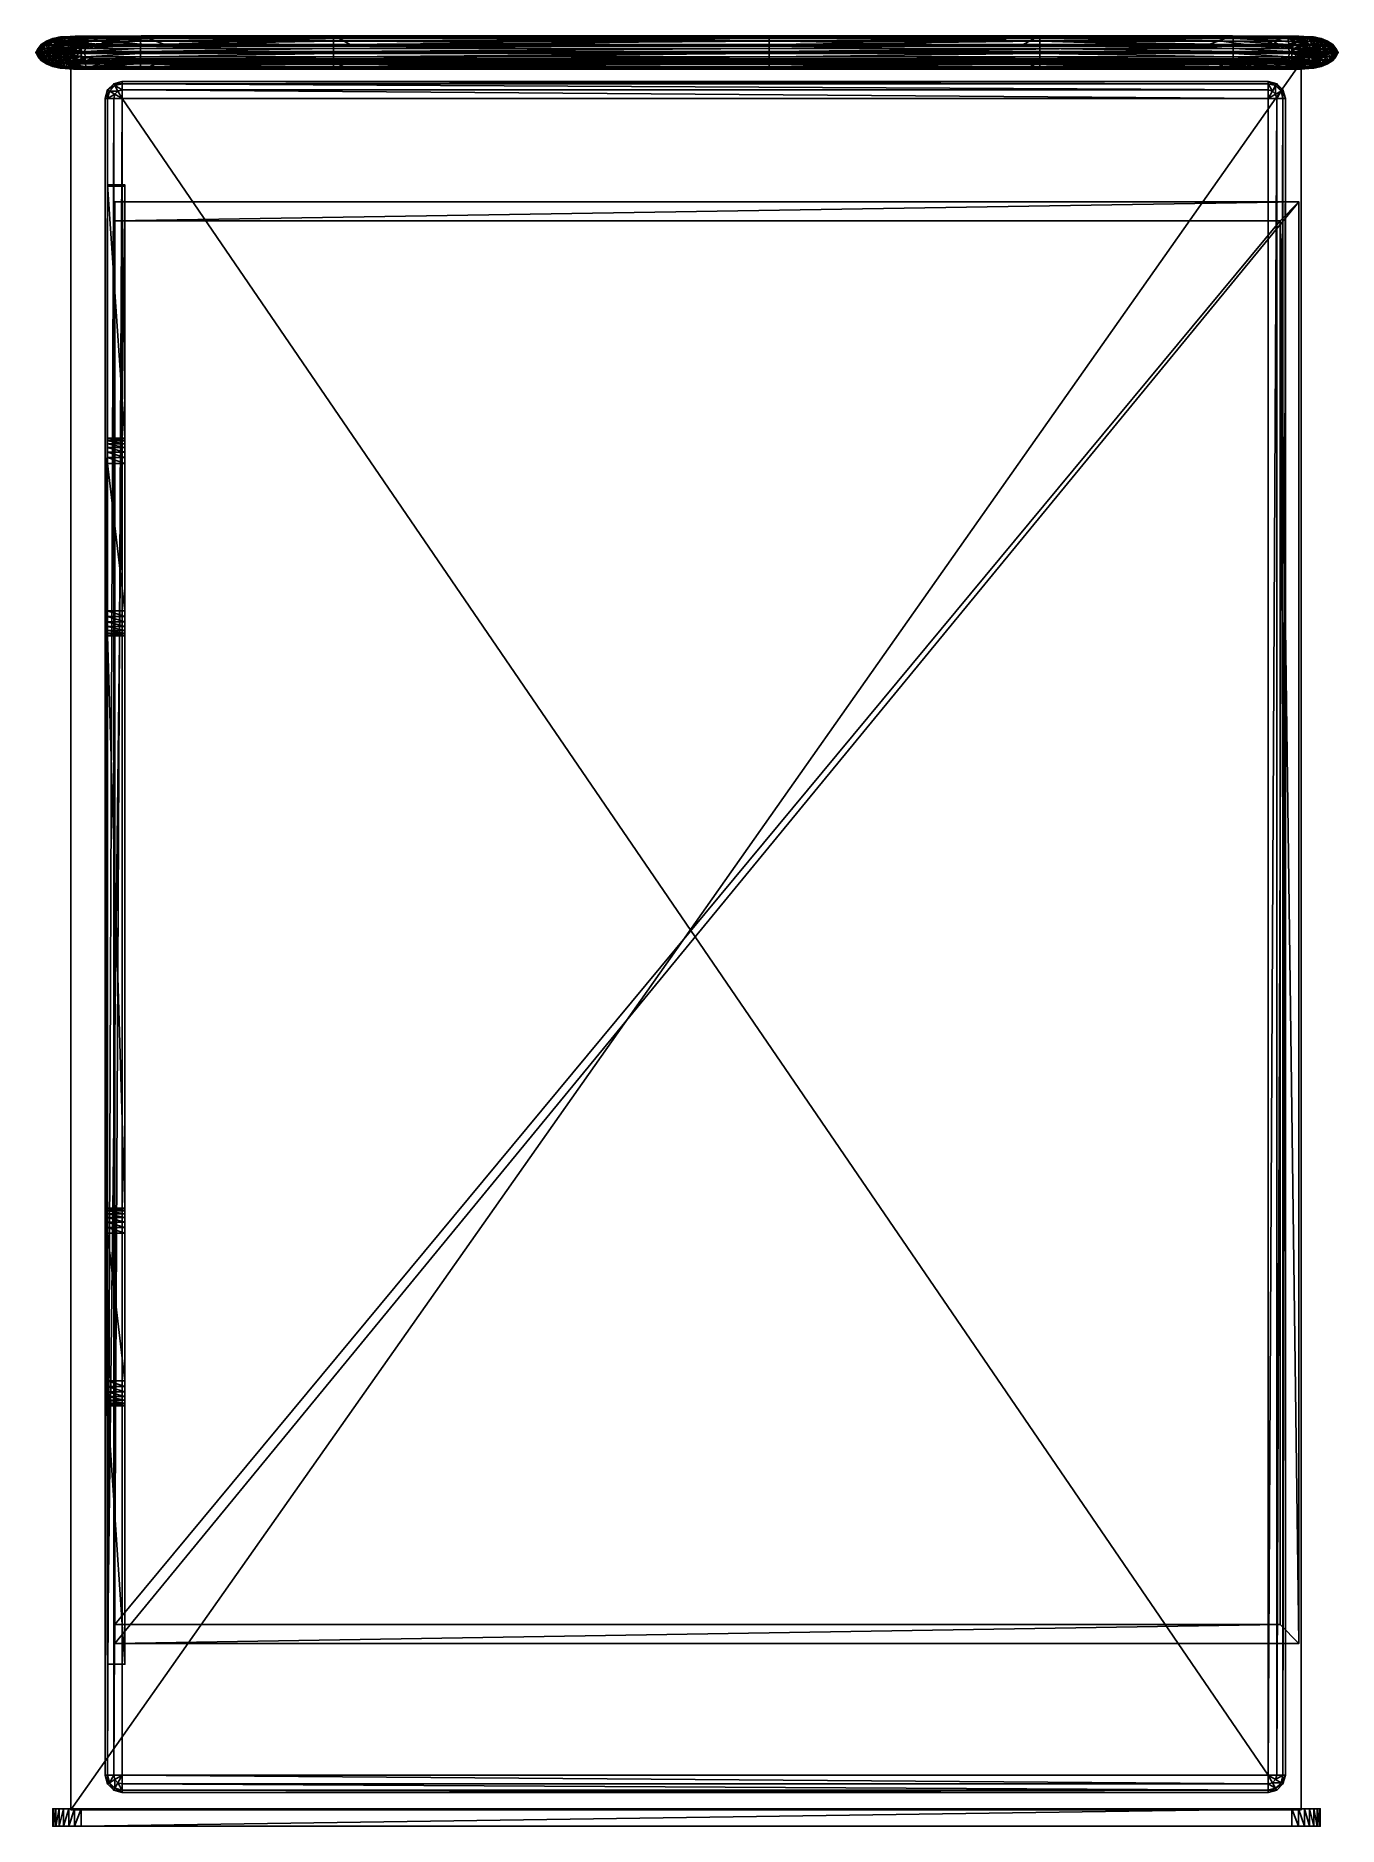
# Model space of a CAD drawing. Header units: centimetres. Extents: x -744 to 744, y -1022 to 1022.
import ezdxf

# ---------------------------------------------------------------- set-up
doc = ezdxf.new("R2010")
doc.units = ezdxf.units.CM
for name, color, linetype, true_color in [('beige', 7, 'Continuous', 0x873b08), ('fabric', 7, 'Continuous', 0x873b08), ('fabric001', 7, 'Continuous', 0x8d073a), ('grey', 7, 'Continuous', 0x873b08)]:
    doc.layers.add(name, color=color, linetype=linetype, true_color=true_color)

msp = doc.modelspace()

# ---------------------------------------------------------------- meshes
at = {"layer": 'beige', "color": 116, "true_color": 0x06873a}
mesh = msp.add_polyface(dxfattribs=at)
corners = [(-691.8, -1001.9, 78.8), (-699.2, -1001.9, 78), (-706, -1001.9, 75.5), (-712, -1001.9, 71.7), (-717, -1001.9, 66.7), (-720.8, -1001.9, 60.7), (-723.2, -1001.9, 53.9), (-724.1, -1001.9, 46.6), (-691.8, -1021.9, 78.8), (-699.2, -1021.9, 78), (-706, -1021.9, 75.5), (-712, -1021.9, 71.7), (-717, -1021.9, 66.7), (-720.8, -1021.9, 60.7), (-723.2, -1021.9, 53.9), (-724.1, -1021.9, 46.6), (690.7, -1001.9, 78.8), (698.1, -1001.9, 78), (698.1, -1021.9, 78), (690.7, -1021.9, 78.8), (704.9, -1001.9, 75.5), (704.9, -1021.9, 75.5), (710.9, -1001.9, 71.7), (710.9, -1021.9, 71.7), (715.9, -1001.9, 66.7), (715.9, -1021.9, 66.7), (719.7, -1001.9, 60.7), (719.7, -1021.9, 60.7), (722.1, -1001.9, 53.9), (722.1, -1021.9, 53.9), (723, -1001.9, 46.6), (723, -1021.9, 46.6), (-724.1, -1001.9, -494.5), (-724.1, -1021.9, -494.5), (723, -1001.9, -494.5), (723, -1021.9, -494.5), (-691.8, 1010.9, 485.9), (-699.2, 1010.9, 485), (-706, 1010.9, 482.6), (-712, 1010.9, 478.8), (-717, 1010.9, 473.8), (-720.8, 1010.9, 467.8), (-723.2, 1010.9, 461), (-724.1, 1010.9, 453.6), (-691.8, 990.9, 485.9), (-699.2, 990.9, 485), (-706, 990.9, 482.6), (-712, 990.9, 478.8), (-717, 990.9, 473.8), (-720.8, 990.9, 467.8), (-723.2, 990.9, 461), (-724.1, 990.9, 453.6), (690.7, 1010.9, 485.9), (698.1, 1010.9, 485), (698.1, 990.9, 485), (690.7, 990.9, 485.9), (704.9, 1010.9, 482.6), (704.9, 990.9, 482.6), (710.9, 1010.9, 478.8), (710.9, 990.9, 478.8), (715.9, 1010.9, 473.8), (715.9, 990.9, 473.8), (719.7, 1010.9, 467.8), (719.7, 990.9, 467.8), (722.1, 1010.9, 461), (722.1, 990.9, 461), (723, 1010.9, 453.6), (723, 990.9, 453.6), (-724.1, 1010.9, -494.5), (-724.1, 990.9, -494.5), (723, 1010.9, -494.5), (723, 990.9, -494.5)]
mesh.append_faces([[corners[k] for k in face] for face in [(34, 7, 5), (5, 3, 1), (1, 16, 20), (5, 1, 20), (34, 5, 20), (34, 20, 24), (28, 34, 24), (21, 19, 9), (9, 11, 13), (21, 9, 13), (13, 15, 35), (21, 13, 35), (21, 35, 29), (25, 21, 29), (70, 43, 41), (41, 39, 37), (37, 52, 56), (41, 37, 56), (70, 41, 56), (70, 56, 60), (64, 70, 60), (57, 55, 45), (45, 47, 49), (57, 45, 49), (49, 51, 71), (57, 49, 71), (57, 71, 65), (61, 57, 65)]], dxfattribs={"vtx0": -1, "vtx1": -1, "vtx2": -1, "color": 116})
mesh.append_faces([[corners[k] for k in face] for face in [(26, 28, 24), (27, 25, 29), (62, 64, 60), (63, 61, 65)]], dxfattribs={"vtx1": -1, "color": 116})
mesh.append_faces([[corners[k] for k in face] for face in [(9, 8, 0), (0, 1, 9), (10, 9, 1), (1, 2, 10), (11, 10, 2), (2, 3, 11), (12, 11, 3), (3, 4, 12), (13, 12, 4), (4, 5, 13), (14, 13, 5), (5, 6, 14), (15, 14, 6), (6, 7, 15), (32, 33, 15), (15, 7, 32), (18, 17, 16), (16, 19, 18), (21, 20, 17), (17, 18, 21), (23, 22, 20), (20, 21, 23), (25, 24, 22), (22, 23, 25), (27, 26, 24), (24, 25, 27), (29, 28, 26), (26, 27, 29), (31, 30, 28), (28, 29, 31), (31, 35, 34), (34, 30, 31), (28, 30, 34), (34, 32, 7), (7, 6, 5), (5, 4, 3), (3, 2, 1), (1, 0, 16), (16, 17, 20), (20, 22, 24), (25, 23, 21), (21, 18, 19), (19, 8, 9), (9, 10, 11), (11, 12, 13), (13, 14, 15), (15, 33, 35), (35, 31, 29), (8, 19, 16), (16, 0, 8), (45, 44, 36), (36, 37, 45), (46, 45, 37), (37, 38, 46), (47, 46, 38), (38, 39, 47), (48, 47, 39), (39, 40, 48), (49, 48, 40), (40, 41, 49), (50, 49, 41), (41, 42, 50), (51, 50, 42), (42, 43, 51), (68, 69, 51), (51, 43, 68), (54, 53, 52), (52, 55, 54), (57, 56, 53), (53, 54, 57), (59, 58, 56), (56, 57, 59), (61, 60, 58), (58, 59, 61), (63, 62, 60), (60, 61, 63), (65, 64, 62), (62, 63, 65), (67, 66, 64), (64, 65, 67), (67, 71, 70), (70, 66, 67), (64, 66, 70), (70, 68, 43), (43, 42, 41), (41, 40, 39), (39, 38, 37), (37, 36, 52), (52, 53, 56), (56, 58, 60), (61, 59, 57), (57, 54, 55), (55, 44, 45), (45, 46, 47), (47, 48, 49), (49, 50, 51), (51, 69, 71), (71, 67, 65), (44, 55, 52), (52, 36, 44)]], dxfattribs={"vtx2": -1, "color": 116})
at = {"layer": 'fabric', "color": 116, "true_color": 0x06873a}
mesh = msp.add_polyface(dxfattribs=at)
corners = [(-675.7, 983.6, 380.4), (-660.7, 983.6, 415.6), (-698.5, 984, 451.3), (-700.5, 983.9, 393), (-675.6, 983.6, 330.2), (-700.4, 983.9, 333.8), (-652.5, 984, 326.7), (-652.6, 984, 367.6), (-623.8, 986.7, 475.1), (-686.3, 986.8, 475), (-685.9, 985, 466.8), (-623.8, 984.9, 466.2), (-623.8, 993.5, 488.5), (-687.1, 993.5, 488), (-686.7, 989.7, 482.2), (-623.8, 989.7, 482.7), (-623.8, 1001.5, 494.1), (-687.4, 1001.5, 493.5), (-687.3, 997.9, 491.6), (-623.8, 997.9, 492.2), (-623.8, 1004, 494.1), (-687.4, 1004, 493.5), (-687.5, 1002.7, 494.1), (-623.8, 1002.7, 494.7), (-623.8, 1012, 488.5), (-687.1, 1012, 488), (-687.3, 1007.5, 491.6), (-623.8, 1007.5, 492.2), (-623.8, 1018.8, 475.1), (-686.3, 1018.7, 475), (-686.7, 1015.8, 482.2), (-623.8, 1015.8, 482.7), (-623.5, 1021.5, 442.8), (-698.6, 1021.4, 452.1), (-685.9, 1020.5, 466.8), (-623.8, 1020.6, 466.2), (-619.5, 1020.4, 61.3), (-683, 1020.1, 59), (-687.3, 1021.5, 120.8), (-622.9, 1021.9, 130.1), (-687.1, 1021.5, 199.1), (-621.7, 983.9, 451.8), (-675.4, 983.6, 273.9), (-700.4, 983.9, 269), (-675.3, 983.6, 215.3), (-700.4, 983.9, 200), (-652, 984, 230.7), (-652.2, 984, 278.7), (-687.1, 1021.5, 333.6), (-687.3, 1021.5, 395.8), (-622.9, 1021.9, 391.4), (-687, 1021.5, 269.1), (-622, 1021.9, 273.9), (-622.2, 1021.9, 329.4), (-675.2, 983.6, 158.8), (-700.3, 983.9, 128), (-660.1, 983.6, 117.1), (-687.2, 984.7, 60.5), (-640.9, 984, 161.5), (-651.8, 984, 189.7), (-617.5, 985.1, 54.6), (-669.8, 989.7, 38.4), (-696.8, 990.4, 38.4), (-686.9, 996.6, 38.4), (-678.5, 995.9, 38.4), (-652.1, 995.5, 38.4), (-669.8, 1015.8, 38.4), (-696.8, 1015.1, 38.4), (-710.5, 1019.2, 58.2), (-652.1, 1010, 38.4), (-678.5, 1009.6, 38.4), (-686.9, 1008.9, 38.4), (-705.4, 1013.8, 38.4)]
mesh.append_faces([[corners[k] for k in face] for face in [(0, 1, 2), (2, 3, 0), (4, 0, 3), (3, 5, 4), (0, 4, 6), (6, 7, 0), (1, 0, 7), (8, 9, 10), (11, 10, 2), (12, 13, 14), (15, 14, 9), (16, 17, 18), (19, 18, 13), (20, 21, 22), (23, 22, 17), (24, 25, 26), (27, 26, 21), (28, 29, 30), (31, 30, 25), (32, 33, 34), (35, 34, 29), (36, 37, 38), (39, 38, 40), (41, 2, 1), (42, 4, 5), (5, 43, 42), (44, 42, 43), (43, 45, 44), (42, 44, 46), (46, 47, 42), (4, 42, 47), (47, 6, 4), (48, 49, 50), (49, 33, 32), (40, 51, 52), (51, 48, 53), (54, 44, 45), (45, 55, 54), (56, 54, 55), (55, 57, 56), (54, 56, 58), (44, 54, 59), (59, 46, 44), (60, 57, 61), (62, 61, 57), (63, 64, 62), (61, 62, 64), (64, 65, 61), (66, 67, 68), (68, 37, 66), (67, 66, 69), (69, 70, 67), (70, 71, 72)]], dxfattribs={"vtx2": -1, "color": 116})
mesh = msp.add_polyface(dxfattribs=at)
corners = [(-652.6, 984, 367.6), (-641.8, 984, 395.8), (-660.7, 983.6, 415.6), (-615.1, 983.6, 103.2), (-660.1, 983.6, 117.1), (-687.2, 984.7, 60.5), (-617.5, 985.1, 54.6), (-642.7, 985.3, 200.4), (-651.8, 984, 189.7), (-640.9, 984, 161.5), (-640.6, 986.1, 201.1), (-640.6, 986.1, 236.1), (-642.8, 985.3, 236), (-652, 984, 230.7), (-638.6, 985.3, 361.9), (-640.7, 986.1, 362.5), (-640.7, 986.1, 325.2), (-638.6, 985.3, 325.1), (-685.9, 985, 466.8), (-623.8, 984.9, 466.2), (-623.8, 986.7, 475.1), (-698.5, 984, 451.3), (-621.7, 983.9, 451.8), (-686.7, 989.7, 482.2), (-623.8, 989.7, 482.7), (-623.8, 993.5, 488.5), (-686.3, 986.8, 475), (-687.3, 997.9, 491.6), (-623.8, 997.9, 492.2), (-623.8, 1001.5, 494.1), (-687.1, 993.5, 488), (-687.5, 1002.7, 494.1), (-623.8, 1002.7, 494.7), (-623.8, 1004, 494.1), (-687.4, 1001.5, 493.5), (-687.3, 1007.5, 491.6), (-623.8, 1007.5, 492.2), (-623.8, 1012, 488.5), (-687.4, 1004, 493.5), (-686.7, 1015.8, 482.2), (-623.8, 1015.8, 482.7), (-623.8, 1018.8, 475.1), (-687.1, 1012, 488), (-685.9, 1020.5, 466.8), (-623.8, 1020.6, 466.2), (-623.5, 1021.5, 442.8), (-686.3, 1018.7, 475), (-687.3, 1021.5, 120.8), (-622.9, 1021.9, 130.1), (-619.5, 1020.4, 61.3), (-687.1, 1021.5, 199.1), (-622.2, 1021.9, 211.9), (-615.4, 983.6, 427.4), (-643.2, 985.3, 363.1), (-643.1, 985.3, 325.4), (-633.9, 985.3, 388.6), (-652.5, 984, 326.7), (-638.6, 985.3, 280.3), (-640.7, 986.1, 280.3), (-638.6, 985.3, 236.3), (-622.9, 1021.9, 391.4), (-622.2, 1021.9, 329.4), (-687.1, 1021.5, 333.6), (-687.3, 1021.5, 395.8), (-642.9, 985.3, 280.3), (-652.2, 984, 278.7), (-622, 1021.9, 273.9), (-687, 1021.5, 269.1), (-675.2, 983.6, 158.8), (-638.6, 985.3, 201.8), (-607.5, 989.5, 38.4), (-669.8, 989.7, 38.4), (-652.1, 995.5, 38.4), (-607.5, 1016, 38.4), (-669.8, 1015.8, 38.4), (-683, 1020.1, 59)]
mesh.append_faces([[corners[k] for k in face] for face in [(0, 1, 2), (3, 4, 5), (5, 6, 3), (7, 8, 9), (7, 10, 11), (11, 12, 7), (8, 7, 12), (12, 13, 8), (14, 15, 16), (16, 17, 14), (18, 19, 20), (21, 22, 19), (23, 24, 25), (26, 20, 24), (27, 28, 29), (30, 25, 28), (31, 32, 33), (34, 29, 32), (35, 36, 37), (38, 33, 36), (39, 40, 41), (42, 37, 40), (43, 44, 45), (46, 41, 44), (47, 48, 49), (50, 51, 48), (52, 2, 1), (53, 54, 16), (16, 15, 53), (53, 55, 1), (1, 0, 53), (54, 53, 0), (0, 56, 54), (57, 17, 16), (16, 58, 57), (59, 57, 58), (58, 11, 59), (60, 61, 62), (45, 60, 63), (64, 12, 11), (11, 58, 64), (54, 64, 58), (58, 16, 54), (64, 54, 56), (56, 65, 64), (12, 64, 65), (65, 13, 12), (66, 51, 50), (61, 66, 67), (9, 8, 68), (11, 10, 69), (70, 71, 72), (73, 74, 75)]], dxfattribs={"vtx2": -1, "color": 116})
mesh = msp.add_polyface(dxfattribs=at)
corners = [(-551.7, 983.6, 320.8), (-551.7, 983.6, 307.6), (-383.7, 983.6, 307.6), (-551.9, 984, 325.7), (-383.7, 983.6, 320.8), (-407.8, 983.6, 103.2), (-615.1, 983.6, 103.2), (-617.5, 985.1, 54.6), (-411, 984, 152.1), (-608.3, 984, 152.1), (-578.9, 983.6, 362.1), (-561.1, 984, 338.4), (-387.9, 984, 338.4), (-596.7, 984, 386), (-397.9, 983.6, 362.1), (-552.6, 985.3, 234.2), (-553.6, 986.1, 233.3), (-384.1, 986.1, 233.3), (-551.9, 984, 236.3), (-383.9, 985.3, 234.2), (-605.7, 985.3, 397.1), (-604.4, 986.1, 396), (-411.7, 986.1, 396), (-608.8, 984, 405.2), (-412, 985.3, 397.1), (-411.2, 984, 405.2), (-603.4, 985.3, 172), (-604.4, 986.1, 170.6), (-411.7, 986.1, 170.6), (-596.7, 984, 180.2), (-411.4, 985.3, 172), (-554.5, 985.3, 329.8), (-553.6, 986.1, 328.9), (-384.1, 986.1, 328.9), (-384.4, 985.3, 329.8), (-403.5, 984.9, 466.2), (-623.8, 984.9, 466.2), (-621.7, 983.9, 451.8), (-403.5, 997.9, 492.2), (-623.8, 997.9, 492.2), (-623.8, 993.5, 488.5), (-403.5, 1004, 494.1), (-623.8, 1004, 494.1), (-623.8, 1002.7, 494.7), (-403.5, 1002.7, 494.7), (-623.8, 1001.5, 494.1), (-403.5, 1012, 488.5), (-623.8, 1012, 488.5), (-623.8, 1007.5, 492.2), (-403.5, 1007.5, 492.2), (-403.5, 1018.8, 475.1), (-623.8, 1018.8, 475.1), (-623.8, 1015.8, 482.7), (-403.5, 1015.8, 482.7), (-403.2, 1021.5, 441.7), (-623.5, 1021.5, 442.8), (-623.8, 1020.6, 466.2), (-403.5, 1020.6, 466.2), (-400.4, 1020.4, 63.6), (-619.5, 1020.4, 61.3), (-622.9, 1021.9, 130.1), (-402.4, 1021.9, 139.3), (-622.2, 1021.9, 211.9), (-404.6, 983.9, 451.8), (-615.4, 983.6, 427.4), (-407.9, 983.6, 427.4), (-387.9, 984, 224.4), (-561.1, 984, 224.4), (-578.9, 983.6, 202.4), (-397.9, 983.6, 202.4), (-552.6, 985.3, 328), (-383.9, 985.3, 328), (-605.3, 985.3, 169.3), (-411.9, 985.3, 169.3), (-554.5, 985.3, 232.4), (-384.4, 985.3, 232.4), (-603.4, 985.3, 394.8), (-411.4, 985.3, 394.8), (-551.7, 983.6, 280.5), (-551.7, 983.6, 253.5), (-383.7, 983.6, 253.5), (-383.7, 983.6, 280.5), (-622.9, 1021.9, 391.4), (-622.2, 1021.9, 329.4), (-402.4, 1021.9, 387.1), (-622, 1021.9, 273.9), (-401.5, 1021.9, 325.2), (-401.2, 1021.9, 278.8), (-551.7, 983.6, 240.8), (-383.7, 984, 236.3), (-383.7, 983.6, 240.8), (-401.8, 985.1, 54.6), (-607.5, 989.5, 38.4), (-392.2, 989.5, 38.4), (-591.3, 995.4, 38.4), (-392.2, 1016, 38.4), (-607.5, 1016, 38.4), (-381, 1010.1, 38.4), (-591.3, 1010.1, 38.4)]
mesh.append_faces([[corners[k] for k in face] for face in [(0, 1, 2), (3, 0, 4), (5, 6, 7), (6, 5, 8), (8, 9, 6), (10, 11, 12), (13, 10, 14), (15, 16, 17), (18, 15, 19), (20, 21, 22), (23, 20, 24), (24, 25, 23), (26, 27, 28), (29, 26, 30), (31, 32, 33), (11, 31, 34), (35, 36, 37), (38, 39, 40), (41, 42, 43), (44, 43, 45), (46, 47, 48), (49, 48, 42), (50, 51, 52), (53, 52, 47), (54, 55, 56), (57, 56, 51), (58, 59, 60), (61, 60, 62), (63, 37, 64), (65, 64, 23), (66, 67, 68), (69, 68, 29), (33, 32, 70), (71, 70, 3), (28, 27, 72), (73, 72, 9), (9, 8, 73), (17, 16, 74), (75, 74, 67), (22, 21, 76), (77, 76, 13), (78, 79, 80), (1, 78, 81), (82, 55, 54), (83, 82, 84), (85, 83, 86), (62, 85, 87), (88, 18, 89), (79, 88, 90), (91, 7, 92), (93, 92, 94), (95, 96, 59), (97, 98, 96)]], dxfattribs={"vtx2": -1, "color": 116})
mesh = msp.add_polyface(dxfattribs=at)
corners = [(-383.7, 983.6, 307.6), (-383.7, 983.6, 320.8), (-551.7, 983.6, 320.8), (-383.7, 984, 325.7), (-551.9, 984, 325.7), (-617.5, 985.1, 54.6), (-401.8, 985.1, 54.6), (-407.8, 983.6, 103.2), (-387.9, 984, 338.4), (-397.9, 983.6, 362.1), (-578.9, 983.6, 362.1), (-407.9, 984, 386), (-596.7, 984, 386), (-384.1, 986.1, 233.3), (-383.9, 985.3, 234.2), (-552.6, 985.3, 234.2), (-383.7, 984, 236.3), (-551.9, 984, 236.3), (-411.7, 986.1, 396), (-412, 985.3, 397.1), (-605.7, 985.3, 397.1), (-411.7, 986.1, 170.6), (-411.4, 985.3, 172), (-603.4, 985.3, 172), (-407.9, 984, 180.2), (-596.7, 984, 180.2), (-384.1, 986.1, 328.9), (-384.4, 985.3, 329.8), (-554.5, 985.3, 329.8), (-561.1, 984, 338.4), (-623.8, 984.9, 466.2), (-403.5, 984.9, 466.2), (-403.5, 986.7, 475.1), (-621.7, 983.9, 451.8), (-404.6, 983.9, 451.8), (-623.8, 989.7, 482.7), (-403.5, 989.7, 482.7), (-403.5, 993.5, 488.5), (-623.8, 986.7, 475.1), (-623.8, 997.9, 492.2), (-403.5, 997.9, 492.2), (-403.5, 1001.5, 494.1), (-623.8, 993.5, 488.5), (-623.8, 1002.7, 494.7), (-403.5, 1002.7, 494.7), (-403.5, 1004, 494.1), (-623.8, 1001.5, 494.1), (-623.8, 1007.5, 492.2), (-403.5, 1007.5, 492.2), (-403.5, 1012, 488.5), (-623.8, 1004, 494.1), (-623.8, 1015.8, 482.7), (-403.5, 1015.8, 482.7), (-403.5, 1018.8, 475.1), (-623.8, 1012, 488.5), (-623.8, 1020.6, 466.2), (-403.5, 1020.6, 466.2), (-403.2, 1021.5, 441.7), (-623.8, 1018.8, 475.1), (-622.9, 1021.9, 130.1), (-402.4, 1021.9, 139.3), (-400.4, 1020.4, 63.6), (-622.2, 1021.9, 211.9), (-401.5, 1021.9, 224.6), (-615.4, 983.6, 427.4), (-407.9, 983.6, 427.4), (-608.8, 984, 405.2), (-411.2, 984, 405.2), (-578.9, 983.6, 202.4), (-397.9, 983.6, 202.4), (-387.9, 984, 224.4), (-552.6, 985.3, 328), (-383.9, 985.3, 328), (-605.3, 985.3, 169.3), (-411.9, 985.3, 169.3), (93.8, 985.3, 397.1), (-554.5, 985.3, 232.4), (-384.4, 985.3, 232.4), (-561.1, 984, 224.4), (-603.4, 985.3, 394.8), (-411.4, 985.3, 394.8), (93.8, 986.1, 170.6), (-383.7, 983.6, 253.5), (-383.7, 983.6, 280.5), (-551.7, 983.6, 280.5), (-551.7, 983.6, 307.6), (-402.4, 1021.9, 387.1), (-622.9, 1021.9, 391.4), (-401.5, 1021.9, 325.2), (-622.2, 1021.9, 329.4), (-401.2, 1021.9, 278.8), (-622, 1021.9, 273.9), (-383.7, 983.6, 240.8), (-551.7, 983.6, 240.8), (-551.7, 983.6, 253.5), (-607.5, 989.5, 38.4), (-392.2, 989.5, 38.4), (-591.3, 995.4, 38.4), (-381, 995.4, 38.4), (-619.5, 1020.4, 61.3), (-392.2, 1016, 38.4), (-607.5, 1016, 38.4), (-381, 1010.1, 38.4)]
mesh.append_faces([[corners[k] for k in face] for face in [(0, 1, 2), (1, 3, 4), (5, 6, 7), (8, 9, 10), (9, 11, 12), (13, 14, 15), (14, 16, 17), (18, 19, 20), (21, 22, 23), (22, 24, 25), (26, 27, 28), (27, 8, 29), (30, 31, 32), (33, 34, 31), (35, 36, 37), (38, 32, 36), (39, 40, 41), (42, 37, 40), (43, 44, 45), (46, 41, 44), (47, 48, 49), (50, 45, 48), (51, 52, 53), (54, 49, 52), (55, 56, 57), (58, 53, 56), (59, 60, 61), (62, 63, 60), (64, 65, 34), (66, 67, 65), (68, 69, 70), (25, 24, 69), (71, 72, 26), (4, 3, 72), (73, 74, 21), (75, 19, 18), (76, 77, 13), (78, 70, 77), (79, 80, 18), (12, 11, 80), (81, 21, 74), (82, 83, 84), (83, 0, 85), (57, 86, 87), (86, 88, 89), (88, 90, 91), (90, 63, 62), (16, 92, 93), (92, 82, 94), (95, 96, 6), (97, 98, 96), (99, 61, 100), (101, 100, 102)]], dxfattribs={"vtx2": -1, "color": 116})
mesh = msp.add_polyface(dxfattribs=at)
corners = [(93.8, 983.6, 240.8), (-383.7, 983.6, 240.8), (-383.7, 984, 236.3), (93.8, 983.6, 253.5), (-383.7, 983.6, 253.5), (93.8, 983.6, 103.2), (-407.8, 983.6, 103.2), (-401.8, 985.1, 54.6), (93.8, 984, 152.1), (-411, 984, 152.1), (93.8, 983.6, 362.1), (-397.9, 983.6, 362.1), (-387.9, 984, 338.4), (93.8, 984, 386), (-407.9, 984, 386), (93.8, 985.3, 234.2), (-383.9, 985.3, 234.2), (-384.1, 986.1, 233.3), (93.8, 984, 236.3), (-412, 985.3, 397.1), (93.8, 985.3, 397.1), (93.8, 984, 405.2), (-411.2, 984, 405.2), (93.8, 985.3, 172), (-411.4, 985.3, 172), (-411.7, 986.1, 170.6), (93.8, 984, 180.2), (-407.9, 984, 180.2), (93.8, 985.3, 329.8), (-384.4, 985.3, 329.8), (-384.1, 986.1, 328.9), (93.8, 984, 338.4), (93.8, 986.7, 475.1), (-403.5, 986.7, 475.1), (-403.5, 984.9, 466.2), (93.8, 984.9, 466.2), (-404.6, 983.9, 451.8), (93.8, 993.5, 488.5), (-403.5, 993.5, 488.5), (-403.5, 989.7, 482.7), (93.8, 989.7, 482.7), (93.8, 1001.5, 494.1), (-403.5, 1001.5, 494.1), (-403.5, 997.9, 492.2), (93.8, 997.9, 492.2), (93.8, 1004, 494.1), (-403.5, 1004, 494.1), (-403.5, 1002.7, 494.7), (93.8, 1002.7, 494.7), (93.8, 1012, 488.5), (-403.5, 1012, 488.5), (-403.5, 1007.5, 492.2), (93.8, 1007.5, 492.2), (93.8, 1018.8, 475.1), (-403.5, 1018.8, 475.1), (-403.5, 1015.8, 482.7), (93.8, 1015.8, 482.7), (93.8, 1021.5, 441.3), (-403.2, 1021.5, 441.7), (-403.5, 1020.6, 466.2), (93.8, 1020.6, 466.2), (93.8, 1020.4, 64.4), (-400.4, 1020.4, 63.6), (-402.4, 1021.9, 139.3), (93.8, 1021.9, 142.4), (-401.5, 1021.9, 224.6), (93.8, 983.9, 451.8), (-407.9, 983.6, 427.4), (93.8, 983.6, 427.4), (93.8, 984, 224.4), (-387.9, 984, 224.4), (-397.9, 983.6, 202.4), (93.8, 983.6, 202.4), (93.8, 986.1, 328.9), (-383.9, 985.3, 328), (93.8, 985.3, 328), (-383.7, 984, 325.7), (93.8, 985.3, 169.3), (-411.9, 985.3, 169.3), (93.8, 986.1, 233.3), (-384.4, 985.3, 232.4), (93.8, 985.3, 232.4), (93.8, 986.1, 396), (-411.7, 986.1, 396), (-411.4, 985.3, 394.8), (93.8, 985.3, 394.8), (-383.7, 983.6, 320.8), (93.8, 983.6, 320.8), (-383.7, 983.6, 307.6), (93.8, 983.6, 307.6), (-401.5, 1021.9, 325.2), (-402.4, 1021.9, 387.1), (93.8, 1021.9, 385.6), (-383.7, 983.6, 280.5), (93.8, 983.6, 280.5), (-401.2, 1021.9, 278.8), (93.8, 1021.9, 280.5), (93.8, 1021.9, 323.8), (93.8, 985.1, 54.6), (-392.2, 989.5, 38.4), (93.8, 989.5, 38.4), (-381, 995.4, 38.4), (93.8, 1016, 38.4), (-392.2, 1016, 38.4), (93.8, 1010.1, 38.4), (-381, 1010.1, 38.4)]
mesh.append_faces([[corners[k] for k in face] for face in [(0, 1, 2), (3, 4, 1), (5, 6, 7), (8, 9, 6), (10, 11, 12), (13, 14, 11), (15, 16, 17), (18, 2, 16), (19, 20, 21), (21, 22, 19), (23, 24, 25), (26, 27, 24), (28, 29, 30), (31, 12, 29), (32, 33, 34), (35, 34, 36), (37, 38, 39), (40, 39, 33), (41, 42, 43), (44, 43, 38), (45, 46, 47), (48, 47, 42), (49, 50, 51), (52, 51, 46), (53, 54, 55), (56, 55, 50), (57, 58, 59), (60, 59, 54), (61, 62, 63), (64, 63, 65), (66, 36, 67), (68, 67, 22), (69, 70, 71), (72, 71, 27), (73, 30, 74), (75, 74, 76), (77, 78, 9), (79, 17, 80), (81, 80, 70), (82, 83, 84), (85, 84, 14), (76, 86, 87), (86, 88, 89), (90, 91, 92), (91, 58, 57), (88, 93, 94), (93, 4, 3), (65, 95, 96), (95, 90, 97), (98, 7, 99), (100, 99, 101), (102, 103, 62), (104, 105, 103)]], dxfattribs={"vtx2": -1, "color": 116})
mesh = msp.add_polyface(dxfattribs=at)
corners = [(-383.7, 984, 236.3), (93.8, 984, 236.3), (93.8, 983.6, 240.8), (-383.7, 983.6, 240.8), (93.8, 983.6, 253.5), (-401.8, 985.1, 54.6), (93.8, 985.1, 54.6), (93.8, 983.6, 103.2), (-407.8, 983.6, 103.2), (93.8, 984, 152.1), (-387.9, 984, 338.4), (93.8, 984, 338.4), (93.8, 983.6, 362.1), (-397.9, 983.6, 362.1), (93.8, 984, 386), (-384.1, 986.1, 233.3), (93.8, 986.1, 233.3), (93.8, 985.3, 234.2), (-383.9, 985.3, 234.2), (-411.7, 986.1, 396), (93.8, 986.1, 396), (93.8, 985.3, 397.1), (-411.7, 986.1, 170.6), (93.8, 986.1, 170.6), (93.8, 985.3, 172), (-411.4, 985.3, 172), (93.8, 984, 180.2), (-384.1, 986.1, 328.9), (93.8, 986.1, 328.9), (93.8, 985.3, 329.8), (-384.4, 985.3, 329.8), (-403.5, 984.9, 466.2), (93.8, 984.9, 466.2), (93.8, 986.7, 475.1), (-404.6, 983.9, 451.8), (93.8, 983.9, 451.8), (-403.5, 989.7, 482.7), (93.8, 989.7, 482.7), (93.8, 993.5, 488.5), (-403.5, 986.7, 475.1), (-403.5, 997.9, 492.2), (93.8, 997.9, 492.2), (93.8, 1001.5, 494.1), (-403.5, 993.5, 488.5), (-403.5, 1002.7, 494.7), (93.8, 1002.7, 494.7), (93.8, 1004, 494.1), (-403.5, 1001.5, 494.1), (-403.5, 1007.5, 492.2), (93.8, 1007.5, 492.2), (93.8, 1012, 488.5), (-403.5, 1004, 494.1), (-403.5, 1015.8, 482.7), (93.8, 1015.8, 482.7), (93.8, 1018.8, 475.1), (-403.5, 1012, 488.5), (-403.5, 1020.6, 466.2), (93.8, 1020.6, 466.2), (93.8, 1021.5, 441.3), (-403.5, 1018.8, 475.1), (-402.4, 1021.9, 139.3), (93.8, 1021.9, 142.4), (93.8, 1020.4, 64.4), (-401.5, 1021.9, 224.6), (93.8, 1021.9, 228.9), (-407.9, 983.6, 427.4), (93.8, 983.6, 427.4), (-411.2, 984, 405.2), (93.8, 984, 405.2), (-397.9, 983.6, 202.4), (93.8, 983.6, 202.4), (93.8, 984, 224.4), (-407.9, 984, 180.2), (-383.9, 985.3, 328), (93.8, 985.3, 328), (-383.7, 984, 325.7), (93.8, 984, 325.7), (-411.9, 985.3, 169.3), (93.8, 985.3, 169.3), (-411, 984, 152.1), (-384.4, 985.3, 232.4), (93.8, 985.3, 232.4), (-387.9, 984, 224.4), (-411.4, 985.3, 394.8), (93.8, 985.3, 394.8), (-407.9, 984, 386), (93.8, 983.6, 320.8), (93.8, 983.6, 307.6), (-383.7, 983.6, 320.8), (93.8, 1021.9, 385.6), (93.8, 1021.9, 323.8), (-401.5, 1021.9, 325.2), (-402.4, 1021.9, 387.1), (93.8, 983.6, 280.5), (-383.7, 983.6, 307.6), (-383.7, 983.6, 280.5), (93.8, 1021.9, 280.5), (-401.2, 1021.9, 278.8), (-392.2, 989.5, 38.4), (93.8, 989.5, 38.4), (-381, 995.4, 38.4), (93.8, 995.4, 38.4), (-400.4, 1020.4, 63.6), (93.8, 1016, 38.4), (-392.2, 1016, 38.4), (93.8, 1010.1, 38.4)]
mesh.append_faces([[corners[k] for k in face] for face in [(0, 1, 2), (3, 2, 4), (5, 6, 7), (8, 7, 9), (10, 11, 12), (13, 12, 14), (15, 16, 17), (18, 17, 1), (19, 20, 21), (22, 23, 24), (25, 24, 26), (27, 28, 29), (30, 29, 11), (31, 32, 33), (34, 35, 32), (36, 37, 38), (39, 33, 37), (40, 41, 42), (43, 38, 41), (44, 45, 46), (47, 42, 45), (48, 49, 50), (51, 46, 49), (52, 53, 54), (55, 50, 53), (56, 57, 58), (59, 54, 57), (60, 61, 62), (63, 64, 61), (65, 66, 35), (67, 68, 66), (69, 70, 71), (72, 26, 70), (73, 74, 28), (75, 76, 74), (77, 78, 23), (79, 9, 78), (80, 81, 16), (82, 71, 81), (83, 84, 20), (85, 14, 84), (86, 76, 75), (87, 86, 88), (89, 90, 91), (58, 89, 92), (93, 87, 94), (4, 93, 95), (96, 64, 63), (90, 96, 97), (98, 99, 6), (100, 101, 99), (102, 62, 103), (104, 103, 105)]], dxfattribs={"vtx2": -1, "color": 116})
mesh = msp.add_polyface(dxfattribs=at)
corners = [(383.1, 983.6, 240.8), (93.8, 983.6, 240.8), (93.8, 984, 236.3), (383.1, 983.6, 253.5), (93.8, 983.6, 253.5), (407.3, 983.6, 103.2), (93.8, 983.6, 103.2), (93.8, 985.1, 54.6), (410.5, 984, 152.1), (93.8, 984, 152.1), (397.4, 983.6, 362.1), (93.8, 983.6, 362.1), (93.8, 984, 338.4), (407.4, 984, 386), (93.8, 984, 386), (383.4, 985.3, 234.2), (93.8, 985.3, 234.2), (93.8, 986.1, 233.3), (383.2, 984, 236.3), (410.6, 984, 405.2), (93.8, 984, 405.2), (93.8, 985.3, 397.1), (410.9, 985.3, 172), (93.8, 985.3, 172), (93.8, 986.1, 170.6), (407.4, 984, 180.2), (93.8, 984, 180.2), (383.9, 985.3, 329.8), (93.8, 985.3, 329.8), (93.8, 986.1, 328.9), (387.3, 984, 338.4), (402.9, 986.7, 475.1), (93.8, 986.7, 475.1), (93.8, 984.9, 466.2), (402.9, 984.9, 466.2), (93.8, 983.9, 451.8), (402.9, 993.5, 488.5), (93.8, 993.5, 488.5), (93.8, 989.7, 482.7), (402.9, 989.7, 482.7), (402.9, 1001.5, 494.1), (93.8, 1001.5, 494.1), (93.8, 997.9, 492.2), (402.9, 997.9, 492.2), (402.9, 1004, 494.1), (93.8, 1004, 494.1), (93.8, 1002.7, 494.7), (402.9, 1002.7, 494.7), (402.9, 1012, 488.5), (93.8, 1012, 488.5), (93.8, 1007.5, 492.2), (402.9, 1007.5, 492.2), (402.9, 1018.8, 475.1), (93.8, 1018.8, 475.1), (93.8, 1015.8, 482.7), (402.9, 1015.8, 482.7), (402.7, 1021.5, 441.7), (93.8, 1021.5, 441.3), (93.8, 1020.6, 466.2), (402.9, 1020.6, 466.2), (399.9, 1020.4, 63.6), (93.8, 1020.4, 64.4), (93.8, 1021.9, 142.4), (401.8, 1021.9, 139.3), (93.8, 1021.9, 228.9), (404.1, 983.9, 451.8), (93.8, 983.6, 427.4), (407.4, 983.6, 427.4), (387.3, 984, 224.4), (93.8, 984, 224.4), (93.8, 983.6, 202.4), (397.4, 983.6, 202.4), (383.6, 986.1, 328.9), (93.8, 985.3, 328), (383.4, 985.3, 328), (93.8, 984, 325.7), (411.1, 986.1, 170.6), (93.8, 985.3, 169.3), (411.4, 985.3, 169.3), (383.6, 986.1, 233.3), (93.8, 985.3, 232.4), (383.9, 985.3, 232.4), (411.2, 986.1, 396), (93.8, 986.1, 396), (93.8, 985.3, 394.8), (410.9, 985.3, 394.8), (93.8, 983.6, 320.8), (93.8, 983.6, 307.6), (383.1, 983.6, 307.6), (383.1, 983.6, 320.8), (93.8, 1021.9, 385.6), (93.8, 1021.9, 323.8), (401.8, 1021.9, 387.1), (93.8, 983.6, 280.5), (383.1, 983.6, 280.5), (93.8, 1021.9, 280.5), (401, 1021.9, 325.2), (400.7, 1021.9, 278.8), (401.2, 985.1, 54.6), (93.8, 989.5, 38.4), (391.7, 989.5, 38.4), (93.8, 995.4, 38.4), (391.7, 1016, 38.4), (93.8, 1016, 38.4), (380.5, 1010.1, 38.4), (93.8, 1010.1, 38.4)]
mesh.append_faces([[corners[k] for k in face] for face in [(0, 1, 2), (3, 4, 1), (5, 6, 7), (8, 9, 6), (10, 11, 12), (13, 14, 11), (15, 16, 17), (18, 2, 16), (19, 20, 21), (22, 23, 24), (25, 26, 23), (27, 28, 29), (30, 12, 28), (31, 32, 33), (34, 33, 35), (36, 37, 38), (39, 38, 32), (40, 41, 42), (43, 42, 37), (44, 45, 46), (47, 46, 41), (48, 49, 50), (51, 50, 45), (52, 53, 54), (55, 54, 49), (56, 57, 58), (59, 58, 53), (60, 61, 62), (63, 62, 64), (65, 35, 66), (67, 66, 20), (68, 69, 70), (71, 70, 26), (72, 29, 73), (74, 73, 75), (76, 24, 77), (78, 77, 9), (79, 17, 80), (81, 80, 69), (82, 83, 84), (85, 84, 14), (86, 87, 88), (75, 86, 89), (90, 57, 56), (91, 90, 92), (93, 4, 3), (87, 93, 94), (95, 91, 96), (64, 95, 97), (98, 7, 99), (100, 99, 101), (102, 103, 61), (104, 105, 103)]], dxfattribs={"vtx2": -1, "color": 116})
mesh = msp.add_polyface(dxfattribs=at)
corners = [(93.8, 984, 236.3), (383.2, 984, 236.3), (383.1, 983.6, 240.8), (93.8, 983.6, 240.8), (383.1, 983.6, 253.5), (93.8, 985.1, 54.6), (401.2, 985.1, 54.6), (407.3, 983.6, 103.2), (93.8, 983.6, 103.2), (410.5, 984, 152.1), (93.8, 984, 338.4), (387.3, 984, 338.4), (397.4, 983.6, 362.1), (93.8, 983.6, 362.1), (407.4, 984, 386), (93.8, 986.1, 233.3), (383.6, 986.1, 233.3), (383.4, 985.3, 234.2), (93.8, 985.3, 234.2), (411.5, 985.3, 397.1), (93.8, 985.3, 397.1), (93.8, 986.1, 396), (410.6, 984, 405.2), (93.8, 986.1, 170.6), (411.1, 986.1, 170.6), (410.9, 985.3, 172), (93.8, 985.3, 172), (407.4, 984, 180.2), (93.8, 986.1, 328.9), (383.6, 986.1, 328.9), (383.9, 985.3, 329.8), (93.8, 985.3, 329.8), (93.8, 984.9, 466.2), (402.9, 984.9, 466.2), (402.9, 986.7, 475.1), (93.8, 983.9, 451.8), (404.1, 983.9, 451.8), (93.8, 989.7, 482.7), (402.9, 989.7, 482.7), (402.9, 993.5, 488.5), (93.8, 986.7, 475.1), (93.8, 997.9, 492.2), (402.9, 997.9, 492.2), (402.9, 1001.5, 494.1), (93.8, 993.5, 488.5), (93.8, 1002.7, 494.7), (402.9, 1002.7, 494.7), (402.9, 1004, 494.1), (93.8, 1001.5, 494.1), (93.8, 1007.5, 492.2), (402.9, 1007.5, 492.2), (402.9, 1012, 488.5), (93.8, 1004, 494.1), (93.8, 1015.8, 482.7), (402.9, 1015.8, 482.7), (402.9, 1018.8, 475.1), (93.8, 1012, 488.5), (93.8, 1020.6, 466.2), (402.9, 1020.6, 466.2), (402.7, 1021.5, 441.7), (93.8, 1018.8, 475.1), (93.8, 1021.9, 142.4), (401.8, 1021.9, 139.3), (399.9, 1020.4, 63.6), (93.8, 1021.9, 228.9), (401, 1021.9, 224.6), (93.8, 983.6, 427.4), (407.4, 983.6, 427.4), (93.8, 984, 405.2), (93.8, 983.6, 202.4), (397.4, 983.6, 202.4), (387.3, 984, 224.4), (93.8, 984, 180.2), (93.8, 985.3, 328), (383.4, 985.3, 328), (93.8, 984, 325.7), (383.2, 984, 325.7), (93.8, 984, 152.1), (411.4, 985.3, 169.3), (93.8, 985.3, 232.4), (383.9, 985.3, 232.4), (93.8, 984, 224.4), (93.8, 985.3, 394.8), (410.9, 985.3, 394.8), (411.2, 986.1, 396), (93.8, 984, 386), (383.1, 983.6, 307.6), (383.1, 983.6, 320.8), (93.8, 983.6, 320.8), (401.8, 1021.9, 387.1), (93.8, 1021.9, 385.6), (401, 1021.9, 325.2), (93.8, 1021.9, 323.8), (383.1, 983.6, 280.5), (93.8, 983.6, 280.5), (93.8, 983.6, 307.6), (400.7, 1021.9, 278.8), (93.8, 1021.9, 280.5), (93.8, 989.5, 38.4), (391.7, 989.5, 38.4), (93.8, 995.4, 38.4), (380.5, 995.4, 38.4), (93.8, 1020.4, 64.4), (391.7, 1016, 38.4), (93.8, 1016, 38.4), (380.5, 1010.1, 38.4)]
mesh.append_faces([[corners[k] for k in face] for face in [(0, 1, 2), (3, 2, 4), (5, 6, 7), (8, 7, 9), (10, 11, 12), (13, 12, 14), (15, 16, 17), (18, 17, 1), (19, 20, 21), (20, 19, 22), (23, 24, 25), (26, 25, 27), (28, 29, 30), (31, 30, 11), (32, 33, 34), (35, 36, 33), (37, 38, 39), (40, 34, 38), (41, 42, 43), (44, 39, 42), (45, 46, 47), (48, 43, 46), (49, 50, 51), (52, 47, 50), (53, 54, 55), (56, 51, 54), (57, 58, 59), (60, 55, 58), (61, 62, 63), (64, 65, 62), (66, 67, 36), (68, 22, 67), (69, 70, 71), (72, 27, 70), (73, 74, 29), (75, 76, 74), (77, 9, 78), (79, 80, 16), (81, 71, 80), (82, 83, 84), (85, 14, 83), (86, 87, 88), (87, 76, 75), (59, 89, 90), (89, 91, 92), (4, 93, 94), (93, 86, 95), (91, 96, 97), (96, 65, 64), (98, 99, 6), (100, 101, 99), (102, 63, 103), (104, 103, 105)]], dxfattribs={"vtx2": -1, "color": 116})
mesh = msp.add_polyface(dxfattribs=at)
corners = [(402.9, 986.7, 475.1), (402.9, 984.9, 466.2), (623.5, 984.9, 466.2), (404.1, 983.9, 451.8), (621.4, 983.9, 451.8), (402.9, 993.5, 488.5), (402.9, 989.7, 482.7), (623.5, 989.7, 482.7), (623.5, 986.7, 475.1), (402.9, 1001.5, 494.1), (402.9, 997.9, 492.2), (623.5, 997.9, 492.2), (623.5, 993.5, 488.5), (402.9, 1004, 494.1), (402.9, 1002.7, 494.7), (623.5, 1002.7, 494.7), (623.5, 1001.5, 494.1), (402.9, 1012, 488.5), (402.9, 1007.5, 492.2), (623.5, 1007.5, 492.2), (623.5, 1004, 494.1), (402.9, 1018.8, 475.1), (402.9, 1015.8, 482.7), (623.5, 1015.8, 482.7), (623.5, 1012, 488.5), (402.7, 1021.5, 441.7), (402.9, 1020.6, 466.2), (623.5, 1020.6, 466.2), (623.5, 1018.8, 475.1), (401, 1021.9, 325.2), (401.8, 1021.9, 387.1), (622.6, 1021.9, 391.4), (623.2, 1021.5, 442.8), (387.3, 984, 224.4), (397.4, 983.6, 202.4), (578.6, 983.6, 202.4), (407.4, 984, 180.2), (596.4, 984, 180.2), (383.6, 986.1, 328.9), (383.4, 985.3, 328), (552.3, 985.3, 328), (383.2, 984, 325.7), (551.6, 984, 325.7), (411.1, 986.1, 170.6), (411.4, 985.3, 169.3), (605, 985.3, 169.3), (410.5, 984, 152.1), (608, 984, 152.1), (383.6, 986.1, 233.3), (383.9, 985.3, 232.4), (554.2, 985.3, 232.4), (560.8, 984, 224.4), (411.2, 986.1, 396), (410.9, 985.3, 394.8), (603, 985.3, 394.8), (407.4, 984, 386), (596.4, 984, 386), (93.8, 986.1, 396), (411.5, 985.3, 397.1), (93.8, 985.3, 169.3), (551.4, 983.6, 240.8), (383.1, 983.6, 240.8), (383.2, 984, 236.3), (551.4, 983.6, 253.5), (383.1, 983.6, 253.5), (614.8, 983.6, 103.2), (407.3, 983.6, 103.2), (401.2, 985.1, 54.6), (578.6, 983.6, 362.1), (397.4, 983.6, 362.1), (387.3, 984, 338.4), (552.3, 985.3, 234.2), (383.4, 985.3, 234.2), (551.6, 984, 236.3), (605.4, 985.3, 397.1), (603, 985.3, 172), (410.9, 985.3, 172), (554.2, 985.3, 329.8), (383.9, 985.3, 329.8), (560.8, 984, 338.4), (401, 1021.9, 224.6), (400.7, 1021.9, 278.8), (621.7, 1021.9, 273.9), (621.9, 1021.9, 329.4), (383.1, 983.6, 320.8), (551.4, 983.6, 320.8), (383.1, 983.6, 307.6), (551.4, 983.6, 307.6), (383.1, 983.6, 280.5), (551.4, 983.6, 280.5), (399.9, 1020.4, 63.6), (401.8, 1021.9, 139.3), (622.6, 1021.9, 130.1), (621.9, 1021.9, 211.9), (607.2, 1016, 38.4), (391.7, 1016, 38.4), (591, 1010.1, 38.4), (380.5, 1010.1, 38.4), (617.2, 985.1, 54.6), (391.7, 989.5, 38.4), (607.2, 989.5, 38.4), (380.5, 995.4, 38.4)]
mesh.append_faces([[corners[k] for k in face] for face in [(0, 1, 2), (1, 3, 4), (5, 6, 7), (6, 0, 8), (9, 10, 11), (10, 5, 12), (13, 14, 15), (14, 9, 16), (17, 18, 19), (18, 13, 20), (21, 22, 23), (22, 17, 24), (25, 26, 27), (26, 21, 28), (29, 30, 31), (30, 25, 32), (33, 34, 35), (34, 36, 37), (38, 39, 40), (39, 41, 42), (43, 44, 45), (44, 46, 47), (48, 49, 50), (49, 33, 51), (52, 53, 54), (53, 55, 56), (57, 52, 58), (59, 44, 43), (60, 61, 62), (63, 64, 61), (65, 66, 67), (47, 46, 66), (68, 69, 70), (56, 55, 69), (71, 72, 48), (73, 62, 72), (74, 58, 52), (75, 76, 43), (37, 36, 76), (77, 78, 38), (79, 70, 78), (80, 81, 82), (81, 29, 83), (41, 84, 85), (84, 86, 87), (86, 88, 89), (88, 64, 63), (90, 91, 92), (91, 80, 93), (94, 95, 90), (96, 97, 95), (98, 67, 99), (100, 99, 101)]], dxfattribs={"vtx2": -1, "color": 116})
mesh = msp.add_polyface(dxfattribs=at)
corners = [(623.5, 984.9, 466.2), (623.5, 986.7, 475.1), (402.9, 986.7, 475.1), (621.4, 983.9, 451.8), (402.9, 984.9, 466.2), (623.5, 989.7, 482.7), (623.5, 993.5, 488.5), (402.9, 993.5, 488.5), (402.9, 989.7, 482.7), (623.5, 997.9, 492.2), (623.5, 1001.5, 494.1), (402.9, 1001.5, 494.1), (402.9, 997.9, 492.2), (623.5, 1002.7, 494.7), (623.5, 1004, 494.1), (402.9, 1004, 494.1), (623.5, 1007.5, 492.2), (623.5, 1012, 488.5), (402.9, 1012, 488.5), (623.5, 1015.8, 482.7), (623.5, 1018.8, 475.1), (402.9, 1018.8, 475.1), (623.5, 1020.6, 466.2), (623.2, 1021.5, 442.8), (402.7, 1021.5, 441.7), (622.6, 1021.9, 391.4), (621.9, 1021.9, 329.4), (401, 1021.9, 325.2), (401.8, 1021.9, 387.1), (407.4, 983.6, 427.4), (615.1, 983.6, 427.4), (404.1, 983.9, 451.8), (410.6, 984, 405.2), (608.5, 984, 405.2), (578.6, 983.6, 202.4), (560.8, 984, 224.4), (387.3, 984, 224.4), (596.4, 984, 180.2), (397.4, 983.6, 202.4), (552.3, 985.3, 328), (553.3, 986.1, 328.9), (383.6, 986.1, 328.9), (551.6, 984, 325.7), (383.4, 985.3, 328), (605, 985.3, 169.3), (604, 986.1, 170.6), (411.1, 986.1, 170.6), (608, 984, 152.1), (411.4, 985.3, 169.3), (554.2, 985.3, 232.4), (553.3, 986.1, 233.3), (383.6, 986.1, 233.3), (383.9, 985.3, 232.4), (603, 985.3, 394.8), (604.1, 986.1, 396), (411.2, 986.1, 396), (596.4, 984, 386), (410.9, 985.3, 394.8), (383.2, 984, 236.3), (551.6, 984, 236.3), (551.4, 983.6, 240.8), (383.1, 983.6, 240.8), (551.4, 983.6, 253.5), (401.2, 985.1, 54.6), (617.2, 985.1, 54.6), (614.8, 983.6, 103.2), (407.3, 983.6, 103.2), (387.3, 984, 338.4), (560.8, 984, 338.4), (578.6, 983.6, 362.1), (397.4, 983.6, 362.1), (552.3, 985.3, 234.2), (383.4, 985.3, 234.2), (605.4, 985.3, 397.1), (411.5, 985.3, 397.1), (603, 985.3, 172), (410.9, 985.3, 172), (554.2, 985.3, 329.8), (383.9, 985.3, 329.8), (621.7, 1021.9, 273.9), (621.9, 1021.9, 211.9), (401, 1021.9, 224.6), (400.7, 1021.9, 278.8), (551.4, 983.6, 320.8), (383.2, 984, 325.7), (551.4, 983.6, 307.6), (383.1, 983.6, 320.8), (551.4, 983.6, 280.5), (383.1, 983.6, 307.6), (383.1, 983.6, 280.5), (622.6, 1021.9, 130.1), (619.2, 1020.4, 61.3), (399.9, 1020.4, 63.6), (401.8, 1021.9, 139.3), (607.2, 1016, 38.4), (391.7, 1016, 38.4), (591, 1010.1, 38.4), (391.7, 989.5, 38.4), (607.2, 989.5, 38.4), (380.5, 995.4, 38.4), (591, 995.4, 38.4)]
mesh.append_faces([[corners[k] for k in face] for face in [(0, 1, 2), (3, 0, 4), (5, 6, 7), (1, 5, 8), (9, 10, 11), (6, 9, 12), (13, 14, 15), (16, 17, 18), (19, 20, 21), (22, 23, 24), (25, 26, 27), (23, 25, 28), (29, 30, 3), (3, 31, 29), (30, 29, 32), (32, 33, 30), (34, 35, 36), (37, 34, 38), (39, 40, 41), (42, 39, 43), (44, 45, 46), (47, 44, 48), (49, 50, 51), (35, 49, 52), (53, 54, 55), (56, 53, 57), (58, 59, 60), (61, 60, 62), (63, 64, 65), (66, 65, 47), (67, 68, 69), (70, 69, 56), (51, 50, 71), (72, 71, 59), (55, 54, 73), (74, 73, 33), (33, 32, 74), (46, 45, 75), (76, 75, 37), (41, 40, 77), (78, 77, 68), (79, 80, 81), (26, 79, 82), (83, 42, 84), (85, 83, 86), (87, 85, 88), (62, 87, 89), (90, 91, 92), (80, 90, 93), (92, 91, 94), (95, 94, 96), (97, 98, 64), (99, 100, 98)]], dxfattribs={"vtx2": -1, "color": 116})
mesh = msp.add_polyface(dxfattribs=at)
corners = [(623.5, 984.9, 466.2), (621.4, 983.9, 451.8), (698.4, 984, 451.3), (623.5, 986.7, 475.1), (685.8, 985, 466.8), (623.5, 989.7, 482.7), (686.2, 986.8, 475), (623.5, 993.5, 488.5), (686.6, 989.7, 482.2), (623.5, 997.9, 492.2), (687, 993.5, 488), (623.5, 1001.5, 494.1), (687.2, 997.9, 491.6), (623.5, 1002.7, 494.7), (687.4, 1001.5, 493.5), (623.5, 1004, 494.1), (687.4, 1002.7, 494.1), (623.5, 1007.5, 492.2), (687.4, 1004, 493.5), (623.5, 1012, 488.5), (687.2, 1007.5, 491.6), (623.5, 1015.8, 482.7), (687, 1012, 488), (623.5, 1018.8, 475.1), (686.6, 1015.8, 482.2), (623.5, 1020.6, 466.2), (686.2, 1018.7, 475), (623.2, 1021.5, 442.8), (685.8, 1020.5, 466.8), (622.6, 1021.9, 391.4), (698.6, 1021.4, 452.1), (621.9, 1021.9, 329.4), (687.2, 1021.5, 395.8), (651.8, 984, 189.7), (640.8, 984, 161.5), (660, 983.6, 117.1), (615.1, 983.6, 427.4), (643.2, 985.3, 363.1), (652.6, 984, 367.6), (641.7, 984, 395.8), (633.8, 985.3, 388.6), (640.8, 986.1, 362.5), (640.7, 986.1, 325.2), (643.1, 985.3, 325.4), (652.5, 984, 326.7), (638.6, 985.3, 201.8), (640.6, 986.1, 201.1), (640.6, 986.1, 236.1), (638.6, 985.3, 236.3), (617.2, 985.1, 54.6), (687.1, 984.7, 60.5), (621.7, 1021.9, 273.9), (687, 1021.5, 333.6), (621.9, 1021.9, 211.9), (687, 1021.5, 269.1), (675.7, 983.6, 380.4), (642.9, 985.3, 280.3), (640.7, 986.1, 280.3), (642.8, 985.3, 236), (652, 984, 230.7), (652.2, 984, 278.7), (638.6, 985.3, 361.9), (638.6, 985.3, 325.1), (638.6, 985.3, 280.3), (622.6, 1021.9, 130.1), (687, 1021.5, 199.1), (619.2, 1020.4, 61.3), (687.2, 1021.5, 120.8), (642.7, 985.3, 200.4), (607.2, 1016, 38.4), (669.7, 1015.8, 38.4), (652.1, 1010, 38.4), (607.2, 989.5, 38.4), (669.7, 989.7, 38.4)]
mesh.append_faces([[corners[k] for k in face] for face in [(0, 1, 2), (3, 0, 4), (5, 3, 6), (7, 5, 8), (9, 7, 10), (11, 9, 12), (13, 11, 14), (15, 13, 16), (17, 15, 18), (19, 17, 20), (21, 19, 22), (23, 21, 24), (25, 23, 26), (27, 25, 28), (29, 27, 30), (31, 29, 32), (33, 34, 35), (2, 1, 36), (37, 38, 39), (39, 40, 37), (37, 41, 42), (42, 43, 37), (38, 37, 43), (43, 44, 38), (45, 46, 47), (47, 48, 45), (49, 50, 35), (51, 31, 52), (53, 51, 54), (39, 38, 55), (56, 43, 42), (42, 57, 56), (58, 56, 57), (57, 47, 58), (56, 58, 59), (59, 60, 56), (43, 56, 60), (60, 44, 43), (61, 62, 42), (42, 41, 61), (63, 48, 47), (47, 57, 63), (62, 63, 57), (57, 42, 62), (64, 53, 65), (66, 64, 67), (68, 58, 47), (47, 46, 68), (34, 33, 68), (58, 68, 33), (33, 59, 58), (69, 70, 71), (72, 73, 50)]], dxfattribs={"vtx2": -1, "color": 116})
mesh = msp.add_polyface(dxfattribs=at)
corners = [(698.4, 984, 451.3), (685.8, 985, 466.8), (623.5, 984.9, 466.2), (686.2, 986.8, 475), (623.5, 986.7, 475.1), (686.6, 989.7, 482.2), (623.5, 989.7, 482.7), (687, 993.5, 488), (623.5, 993.5, 488.5), (687.2, 997.9, 491.6), (623.5, 997.9, 492.2), (687.4, 1001.5, 493.5), (623.5, 1001.5, 494.1), (687.4, 1002.7, 494.1), (623.5, 1002.7, 494.7), (687.4, 1004, 493.5), (623.5, 1004, 494.1), (687.2, 1007.5, 491.6), (623.5, 1007.5, 492.2), (687, 1012, 488), (623.5, 1012, 488.5), (686.6, 1015.8, 482.2), (623.5, 1015.8, 482.7), (686.2, 1018.7, 475), (623.5, 1018.8, 475.1), (685.8, 1020.5, 466.8), (623.5, 1020.6, 466.2), (698.6, 1021.4, 452.1), (623.2, 1021.5, 442.8), (687.2, 1021.5, 395.8), (622.6, 1021.9, 391.4), (687, 1021.5, 333.6), (621.9, 1021.9, 329.4), (675.2, 983.6, 158.8), (660, 983.6, 117.1), (687.1, 984.7, 60.5), (700.3, 983.9, 128), (675.3, 983.6, 215.3), (700.4, 983.9, 200), (652, 984, 230.7), (651.8, 984, 189.7), (615.1, 983.6, 427.4), (660.6, 983.6, 415.6), (687, 1021.5, 269.1), (621.7, 1021.9, 273.9), (687, 1021.5, 199.1), (621.9, 1021.9, 211.9), (675.7, 983.6, 380.4), (675.6, 983.6, 330.2), (700.4, 983.9, 333.8), (700.5, 983.9, 393), (641.7, 984, 395.8), (652.6, 984, 367.6), (652.5, 984, 326.7), (675.4, 983.6, 273.9), (700.4, 983.9, 269), (652.2, 984, 278.7), (687.2, 1021.5, 120.8), (622.6, 1021.9, 130.1), (682.9, 1020.1, 59), (619.2, 1020.4, 61.3), (669.7, 989.7, 38.4), (696.8, 990.4, 38.4), (710.5, 986.3, 58.2), (652.1, 995.5, 38.4), (678.5, 995.9, 38.4), (686.9, 996.6, 38.4), (705.4, 991.6, 38.4), (669.7, 1015.8, 38.4), (696.8, 1015.1, 38.4), (686.9, 1008.9, 38.4), (678.5, 1009.6, 38.4), (652.1, 1010, 38.4)]
mesh.append_faces([[corners[k] for k in face] for face in [(0, 1, 2), (1, 3, 4), (3, 5, 6), (5, 7, 8), (7, 9, 10), (9, 11, 12), (11, 13, 14), (13, 15, 16), (15, 17, 18), (17, 19, 20), (19, 21, 22), (21, 23, 24), (23, 25, 26), (25, 27, 28), (27, 29, 30), (29, 31, 32), (33, 34, 35), (35, 36, 33), (37, 33, 36), (36, 38, 37), (33, 37, 39), (39, 40, 33), (34, 33, 40), (41, 42, 0), (31, 43, 44), (43, 45, 46), (47, 48, 49), (49, 50, 47), (42, 47, 50), (50, 0, 42), (47, 42, 51), (48, 47, 52), (52, 53, 48), (54, 37, 38), (38, 55, 54), (48, 54, 55), (55, 49, 48), (54, 48, 53), (53, 56, 54), (37, 54, 56), (56, 39, 37), (45, 57, 58), (57, 59, 60), (61, 62, 63), (63, 35, 61), (62, 61, 64), (64, 65, 62), (65, 66, 67), (60, 59, 68), (69, 68, 59), (70, 71, 69), (68, 69, 71), (71, 72, 68)]], dxfattribs={"vtx2": -1, "color": 116})
mesh = msp.add_polyface(dxfattribs=at)
corners = [(-736.8, 1004, 474.8), (-737.3, 1002.7, 475.1), (-731.5, 1002.7, 482.7), (-740.4, 1004, 466.1), (-741, 1002.7, 466.2), (-742.3, 1004, 444.2), (-742.9, 1002.7, 444.2), (-742.9, 1004, 397.2), (-743.5, 1002.7, 397.2), (-742.9, 1004, 335), (-743.5, 1002.7, 335), (-738.6, 1007.5, 465.6), (-735.2, 1007.5, 473.9), (-735.2, 1012, 464.7), (-736.8, 1012, 443.8), (-740.4, 1007.5, 444.1), (-741, 1007.5, 397.2), (-737.3, 1012, 397.2), (-737.3, 1012, 335), (-741, 1007.5, 335), (-731.5, 1015.8, 397.2), (-731.5, 1015.8, 335), (-743.5, 1002.7, 267.4), (-742.9, 1004, 267.4), (-743.5, 1002.7, 194.9), (-742.9, 1004, 194.9), (-741, 1007.5, 267.4), (-737.3, 1012, 267.4), (-741, 1007.5, 194.9), (-737.3, 1012, 194.9), (-731.5, 1015.8, 267.4), (-743.5, 1002.7, 117.8), (-742.9, 1004, 117.8), (-738.8, 1002.7, 58.2), (-738.2, 1003.9, 58.2), (-741, 1007.5, 117.8), (-737.3, 1012, 117.8), (-736.3, 1007.2, 58.2), (-732.6, 1011.3, 58.2), (-731.5, 1015.8, 194.9)]
mesh.append_faces([[corners[k] for k in face] for face in [(0, 1, 2), (3, 4, 1), (1, 0, 3), (4, 3, 5), (5, 6, 4), (7, 8, 6), (6, 5, 7), (8, 7, 9), (9, 10, 8), (11, 3, 0), (0, 12, 11), (13, 11, 12), (11, 13, 14), (14, 15, 11), (3, 11, 15), (15, 5, 3), (16, 7, 5), (5, 15, 16), (17, 16, 15), (15, 14, 17), (16, 17, 18), (18, 19, 16), (7, 16, 19), (19, 9, 7), (20, 17, 14), (21, 18, 17), (22, 10, 9), (9, 23, 22), (24, 22, 23), (23, 25, 24), (26, 19, 18), (18, 27, 26), (28, 26, 27), (27, 29, 28), (26, 28, 25), (25, 23, 26), (19, 26, 23), (23, 9, 19), (29, 27, 30), (27, 18, 21), (31, 24, 25), (25, 32, 31), (33, 31, 32), (32, 34, 33), (35, 28, 29), (29, 36, 35), (37, 35, 36), (36, 38, 37), (35, 37, 34), (34, 32, 35), (28, 35, 32), (32, 25, 28), (36, 29, 39)]], dxfattribs={"vtx2": -1, "color": 116})
mesh = msp.add_polyface(dxfattribs=at)
corners = [(-731.1, 989.7, 443.5), (-736.8, 993.5, 443.8), (-737.3, 993.5, 397.2), (-731.5, 989.7, 397.2), (-737.3, 993.5, 335), (-738.6, 997.9, 465.6), (-735.2, 993.5, 464.7), (-732.2, 993.5, 472.1), (-735.2, 997.9, 473.9), (-740.4, 1001.5, 466.1), (-736.8, 1001.5, 474.8), (-742.3, 1001.5, 444.2), (-740.4, 997.9, 444.1), (-741, 997.9, 397.2), (-742.9, 1001.5, 397.2), (-742.9, 1001.5, 335), (-741, 997.9, 335), (-741, 1002.7, 466.2), (-737.3, 1002.7, 475.1), (-742.9, 1002.7, 444.2), (-743.5, 1002.7, 397.2), (-743.5, 1002.7, 335), (-737.3, 993.5, 267.4), (-731.5, 989.7, 267.4), (-737.3, 993.5, 194.9), (-731.5, 989.7, 194.9), (-741, 997.9, 267.4), (-742.9, 1001.5, 267.4), (-741, 997.9, 194.9), (-742.9, 1001.5, 194.9), (-743.5, 1002.7, 267.4), (-743.5, 1002.7, 194.9), (-737.3, 993.5, 117.8), (-731.5, 989.7, 117.8), (-741, 997.9, 117.8), (-742.9, 1001.5, 117.8), (-736.3, 998.3, 58.2), (-738.2, 1001.6, 58.2), (-732.6, 994.2, 58.2), (-743.5, 1002.7, 117.8), (-738.8, 1002.7, 58.2)]
mesh.append_faces([[corners[k] for k in face] for face in [(0, 1, 2), (3, 2, 4), (5, 6, 7), (7, 8, 5), (9, 5, 8), (8, 10, 9), (5, 9, 11), (11, 12, 5), (6, 5, 12), (12, 1, 6), (13, 2, 1), (1, 12, 13), (14, 13, 12), (12, 11, 14), (13, 14, 15), (15, 16, 13), (2, 13, 16), (16, 4, 2), (17, 9, 10), (10, 18, 17), (9, 17, 19), (19, 11, 9), (20, 14, 11), (11, 19, 20), (14, 20, 21), (21, 15, 14), (4, 22, 23), (22, 24, 25), (26, 16, 15), (15, 27, 26), (28, 26, 27), (27, 29, 28), (26, 28, 24), (24, 22, 26), (16, 26, 22), (22, 4, 16), (30, 31, 29), (29, 27, 30), (21, 30, 27), (27, 15, 21), (24, 32, 33), (34, 28, 29), (29, 35, 34), (36, 34, 35), (35, 37, 36), (34, 36, 38), (38, 32, 34), (28, 34, 32), (32, 24, 28), (39, 40, 37), (37, 35, 39), (31, 39, 35), (35, 29, 31)]], dxfattribs={"vtx2": -1, "color": 116})
mesh = msp.add_polyface(dxfattribs=at)
corners = [(-731.1, 1004, 482.2), (-731.5, 1002.7, 482.7), (-723.9, 1002.7, 488.5), (-723.6, 1004, 488), (-736.8, 1004, 474.8), (-729.8, 1007.5, 480.9), (-722.7, 1007.5, 486.4), (-727.3, 1012, 478.4), (-720.9, 1012, 483.3), (-732.2, 1012, 472.1), (-735.2, 1007.5, 473.9), (-735.2, 1012, 464.7), (-723.3, 1015.8, 474.4), (-721.2, 1018.7, 465.8), (-727.3, 1015.8, 469.3), (-729.8, 1015.8, 463.2), (-723.4, 1018.6, 461.5), (-723.8, 1018.7, 443), (-731.1, 1015.8, 443.5), (-736.8, 1012, 443.8), (-731.5, 1015.8, 397.2), (-723.9, 1018.8, 397.2), (-723.9, 1018.8, 335), (-731.5, 1015.8, 335), (-737.3, 1012, 397.2), (-717.4, 1020.2, 459.9), (-731.5, 1015.8, 267.4), (-723.9, 1018.8, 267.4), (-731.5, 1015.8, 194.9), (-723.9, 1018.8, 194.9), (-737.3, 1012, 194.9), (-737.3, 1012, 267.4), (-731.5, 1015.8, 117.8), (-723.9, 1018.8, 117.8), (-726.8, 1014.8, 58.2), (-719.3, 1017.5, 58.2), (-732.6, 1011.3, 58.2), (-737.3, 1012, 117.8), (-738.2, 1001.6, 58.2), (-738.8, 1002.7, 58.2), (-724.6, 1002.7, 38.4), (-724, 1003.6, 38.4), (-738.2, 1003.9, 58.2), (-722.1, 1006.1, 38.4), (-736.3, 1007.2, 58.2), (-718.6, 1009.2, 38.4), (-712.8, 1011.8, 38.4)]
mesh.append_faces([[corners[k] for k in face] for face in [(0, 1, 2), (2, 3, 0), (1, 0, 4), (5, 0, 3), (3, 6, 5), (7, 5, 6), (6, 8, 7), (5, 7, 9), (9, 10, 5), (0, 5, 10), (10, 4, 0), (10, 9, 11), (12, 7, 8), (13, 14, 12), (7, 12, 14), (14, 9, 7), (15, 11, 9), (9, 14, 15), (16, 15, 14), (14, 13, 16), (15, 16, 17), (17, 18, 15), (11, 15, 18), (18, 19, 11), (19, 18, 20), (21, 20, 18), (18, 17, 21), (20, 21, 22), (22, 23, 20), (24, 20, 23), (17, 16, 25), (26, 23, 22), (22, 27, 26), (28, 26, 27), (27, 29, 28), (26, 28, 30), (23, 26, 31), (32, 28, 29), (29, 33, 32), (34, 32, 33), (33, 35, 34), (32, 34, 36), (36, 37, 32), (28, 32, 37), (38, 39, 40), (41, 40, 39), (39, 42, 41), (43, 41, 42), (42, 44, 43), (45, 43, 44), (44, 36, 45), (46, 45, 36), (36, 34, 46)]], dxfattribs={"vtx2": -1, "color": 116})
mesh = msp.add_polyface(dxfattribs=at)
corners = [(-717.4, 985.3, 459.9), (-723.4, 986.8, 461.5), (-723.8, 986.8, 443), (-715.6, 985, 442.6), (-723.9, 986.7, 397.2), (-727.3, 993.5, 478.4), (-723.3, 989.7, 474.4), (-718.1, 989.7, 478.4), (-720.9, 993.5, 483.3), (-732.2, 993.5, 472.1), (-727.3, 989.7, 469.3), (-718.6, 986.8, 469.8), (-721.2, 986.8, 465.8), (-729.8, 989.7, 463.2), (-735.2, 993.5, 464.7), (-736.8, 993.5, 443.8), (-731.1, 989.7, 443.5), (-731.5, 989.7, 397.2), (-737.3, 993.5, 397.2), (-737.3, 993.5, 335), (-731.5, 989.7, 335), (-723.9, 986.7, 335), (-729.8, 997.9, 480.9), (-722.7, 997.9, 486.4), (-731.1, 1001.5, 482.2), (-723.6, 1001.5, 488), (-736.8, 1001.5, 474.8), (-735.2, 997.9, 473.9), (-731.5, 1002.7, 482.7), (-723.9, 1002.7, 488.5), (-737.3, 1002.7, 475.1), (-731.5, 989.7, 267.4), (-731.5, 989.7, 194.9), (-737.3, 993.5, 267.4), (-723.9, 986.7, 194.9), (-723.9, 986.7, 267.4), (-731.5, 989.7, 117.8), (-737.3, 993.5, 194.9), (-726.8, 990.7, 58.2), (-737.3, 993.5, 117.8), (-732.6, 994.2, 58.2), (-719.3, 988, 58.2), (-723.9, 986.7, 117.8), (-718.6, 996.3, 38.4), (-722.1, 999.4, 38.4), (-736.3, 998.3, 58.2), (-724, 1001.9, 38.4), (-738.2, 1001.6, 58.2), (-724.6, 1002.7, 38.4)]
mesh.append_faces([[corners[k] for k in face] for face in [(0, 1, 2), (3, 2, 4), (5, 6, 7), (7, 8, 5), (6, 5, 9), (9, 10, 6), (11, 6, 10), (10, 12, 11), (13, 1, 12), (12, 10, 13), (14, 13, 10), (10, 9, 14), (13, 14, 15), (15, 16, 13), (1, 13, 16), (16, 2, 1), (17, 4, 2), (2, 16, 17), (18, 17, 16), (19, 20, 17), (4, 17, 20), (20, 21, 4), (22, 5, 8), (8, 23, 22), (24, 22, 23), (23, 25, 24), (22, 24, 26), (26, 27, 22), (5, 22, 27), (27, 9, 5), (28, 24, 25), (25, 29, 28), (24, 28, 30), (30, 26, 24), (31, 20, 19), (32, 31, 33), (31, 32, 34), (34, 35, 31), (20, 31, 35), (35, 21, 20), (36, 32, 37), (38, 36, 39), (39, 40, 38), (36, 38, 41), (41, 42, 36), (32, 36, 42), (42, 34, 32), (38, 40, 43), (44, 43, 40), (40, 45, 44), (46, 44, 45), (45, 47, 46), (48, 46, 47)]], dxfattribs={"vtx2": -1, "color": 116})
mesh = msp.add_polyface(dxfattribs=at)
corners = [(-714.9, 1004, 491.6), (-715, 1002.7, 492.2), (-687.5, 1002.7, 494.1), (-723.6, 1004, 488), (-723.9, 1002.7, 488.5), (-714.4, 1007.5, 489.8), (-713.5, 1012, 486.4), (-720.9, 1012, 483.3), (-722.7, 1007.5, 486.4), (-712, 1015.8, 480.9), (-710.3, 1018.6, 474.6), (-714.6, 1018.7, 472.4), (-718.1, 1015.8, 478.4), (-723.3, 1015.8, 474.4), (-718.6, 1018.6, 469.8), (-721.2, 1018.7, 465.8), (-708.7, 1020.2, 468.5), (-710.9, 1020.4, 466), (-714.2, 1020.2, 465.4), (-714.8, 1020.4, 462.1), (-698.6, 1021.4, 452.1), (-717.4, 1020.2, 459.9), (-723.4, 1018.6, 461.5), (-715.6, 1020.5, 442.6), (-723.8, 1018.7, 443), (-715, 1020.6, 397.2), (-723.9, 1018.8, 397.2), (-687.3, 1021.5, 395.8), (-715, 1020.6, 335), (-723.9, 1018.8, 335), (-715, 1020.6, 267.4), (-715, 1020.6, 194.9), (-723.9, 1018.8, 194.9), (-723.9, 1018.8, 267.4), (-715, 1020.6, 117.8), (-710.5, 1019.2, 58.2), (-719.3, 1017.5, 58.2), (-723.9, 1018.8, 117.8), (-724.6, 1002.7, 38.4), (-724, 1003.6, 38.4), (-705.1, 1003.2, 38.4), (-705.7, 1002.7, 38.4), (-724, 1001.9, 38.4), (-722.1, 1006.1, 38.4), (-718.6, 1009.2, 38.4), (-699.8, 1006.3, 38.4), (-703.2, 1004.6, 38.4), (-705.4, 1013.8, 38.4), (-712.8, 1011.8, 38.4), (-726.8, 1014.8, 58.2), (-694.2, 1007.8, 38.4), (-696.8, 1015.1, 38.4)]
mesh.append_faces([[corners[k] for k in face] for face in [(0, 1, 2), (1, 0, 3), (3, 4, 1), (5, 6, 7), (7, 8, 5), (0, 5, 8), (8, 3, 0), (9, 10, 11), (11, 12, 9), (6, 9, 12), (12, 7, 6), (7, 12, 13), (14, 13, 12), (12, 11, 14), (13, 14, 15), (16, 17, 11), (11, 10, 16), (18, 14, 11), (11, 17, 18), (19, 18, 17), (17, 20, 19), (18, 19, 15), (15, 14, 18), (21, 22, 15), (15, 19, 21), (23, 21, 19), (19, 20, 23), (21, 23, 24), (25, 26, 24), (24, 23, 25), (27, 25, 23), (26, 25, 28), (28, 29, 26), (30, 31, 32), (32, 33, 30), (28, 30, 33), (33, 29, 28), (34, 35, 36), (36, 37, 34), (31, 34, 37), (37, 32, 31), (38, 39, 40), (40, 41, 38), (42, 38, 41), (43, 44, 45), (45, 46, 43), (39, 43, 46), (46, 40, 39), (47, 48, 49), (49, 36, 47), (44, 48, 50), (51, 47, 36), (36, 35, 51)]], dxfattribs={"vtx2": -1, "color": 116})
mesh = msp.add_polyface(dxfattribs=at)
corners = [(-708.7, 985.3, 468.5), (-710.9, 985.1, 466), (-698.5, 984, 451.3), (-710.3, 986.8, 474.6), (-714.6, 986.8, 472.4), (-714.2, 985.3, 465.4), (-714.8, 985.1, 462.1), (-718.6, 986.8, 469.8), (-721.2, 986.8, 465.8), (-717.4, 985.3, 459.9), (-715.6, 985, 442.6), (-723.4, 986.8, 461.5), (-723.8, 986.8, 443), (-715, 984.9, 397.2), (-723.9, 986.7, 397.2), (-723.9, 986.7, 335), (-715, 984.9, 335), (-700.5, 983.9, 393), (-712, 989.7, 480.9), (-713.5, 993.5, 486.4), (-720.9, 993.5, 483.3), (-718.1, 989.7, 478.4), (-723.3, 989.7, 474.4), (-714.4, 997.9, 489.8), (-714.9, 1001.5, 491.6), (-723.6, 1001.5, 488), (-722.7, 997.9, 486.4), (-715, 1002.7, 492.2), (-687.4, 1001.5, 493.5), (-723.9, 1002.7, 488.5), (-715, 984.9, 267.4), (-723.9, 986.7, 267.4), (-715, 984.9, 194.9), (-723.9, 986.7, 194.9), (-700.4, 983.9, 200), (-700.4, 983.9, 269), (-715, 984.9, 117.8), (-723.9, 986.7, 117.8), (-710.5, 986.3, 58.2), (-719.3, 988, 58.2), (-700.3, 983.9, 128), (-705.4, 991.6, 38.4), (-712.8, 993.7, 38.4), (-726.8, 990.7, 58.2), (-718.6, 996.3, 38.4), (-699.8, 999.2, 38.4), (-722.1, 999.4, 38.4), (-724, 1001.9, 38.4), (-705.1, 1002.3, 38.4), (-703.2, 1000.9, 38.4), (-705.7, 1002.7, 38.4)]
mesh.append_faces([[corners[k] for k in face] for face in [(0, 1, 2), (0, 3, 4), (4, 1, 0), (5, 6, 2), (2, 1, 5), (7, 5, 1), (1, 4, 7), (5, 7, 8), (8, 6, 5), (9, 10, 2), (2, 6, 9), (11, 9, 6), (6, 8, 11), (12, 10, 9), (2, 10, 13), (14, 13, 10), (13, 14, 15), (15, 16, 13), (17, 13, 16), (18, 19, 20), (20, 21, 18), (3, 18, 21), (21, 4, 3), (22, 7, 4), (4, 21, 22), (23, 24, 25), (25, 26, 23), (19, 23, 26), (26, 20, 19), (27, 24, 28), (24, 27, 29), (29, 25, 24), (30, 16, 15), (15, 31, 30), (32, 30, 31), (31, 33, 32), (30, 32, 34), (16, 30, 35), (36, 32, 33), (33, 37, 36), (38, 36, 37), (37, 39, 38), (32, 36, 40), (38, 39, 41), (42, 41, 39), (39, 43, 42), (44, 42, 43), (42, 44, 45), (46, 47, 48), (48, 49, 46), (44, 46, 49), (49, 45, 44), (50, 48, 47)]], dxfattribs={"vtx2": -1, "color": 116})
mesh = msp.add_polyface(dxfattribs=at)
corners = [(-698.5, 984, 451.3), (-685.9, 985, 466.8), (-708.7, 985.3, 468.5), (-710.3, 986.8, 474.6), (-686.3, 986.8, 475), (-715, 984.9, 397.2), (-700.5, 983.9, 393), (-715, 984.9, 335), (-700.4, 983.9, 333.8), (-712, 989.7, 480.9), (-686.7, 989.7, 482.2), (-713.5, 993.5, 486.4), (-687.1, 993.5, 488), (-714.4, 997.9, 489.8), (-687.3, 997.9, 491.6), (-714.9, 1001.5, 491.6), (-687.4, 1001.5, 493.5), (-687.5, 1002.7, 494.1), (-715, 1002.7, 492.2), (-687.4, 1004, 493.5), (-714.9, 1004, 491.6), (-714.4, 1007.5, 489.8), (-687.3, 1007.5, 491.6), (-713.5, 1012, 486.4), (-687.1, 1012, 488), (-712, 1015.8, 480.9), (-686.7, 1015.8, 482.2), (-710.3, 1018.6, 474.6), (-686.3, 1018.7, 475), (-708.7, 1020.2, 468.5), (-685.9, 1020.5, 466.8), (-710.9, 1020.4, 466), (-698.6, 1021.4, 452.1), (-715.6, 1020.5, 442.6), (-687.3, 1021.5, 395.8), (-715, 1020.6, 397.2), (-687.1, 1021.5, 333.6), (-715, 1020.6, 335), (-700.4, 983.9, 200), (-700.4, 983.9, 269), (-715, 984.9, 267.4), (-715, 1020.6, 267.4), (-687, 1021.5, 269.1), (-715, 1020.6, 194.9), (-687.1, 1021.5, 199.1), (-715, 984.9, 117.8), (-710.5, 986.3, 58.2), (-687.2, 984.7, 60.5), (-700.3, 983.9, 128), (-715, 984.9, 194.9), (-715, 1020.6, 117.8), (-687.3, 1021.5, 120.8), (-710.5, 1019.2, 58.2), (-683, 1020.1, 59), (-696.8, 990.4, 38.4), (-705.4, 991.6, 38.4), (-686.9, 996.6, 38.4), (-699.8, 999.2, 38.4), (-694.2, 997.7, 38.4), (-712.8, 993.7, 38.4), (-712.8, 1011.8, 38.4), (-705.4, 1013.8, 38.4), (-686.9, 1008.9, 38.4), (-694.2, 1007.8, 38.4), (-699.8, 1006.3, 38.4), (-718.6, 1009.2, 38.4), (-696.8, 1015.1, 38.4), (-678.5, 1009.6, 38.4)]
mesh.append_faces([[corners[k] for k in face] for face in [(0, 1, 2), (3, 2, 1), (1, 4, 3), (5, 6, 0), (7, 8, 6), (9, 3, 4), (4, 10, 9), (11, 9, 10), (10, 12, 11), (13, 11, 12), (12, 14, 13), (15, 13, 14), (14, 16, 15), (16, 17, 18), (17, 19, 20), (21, 20, 19), (19, 22, 21), (23, 21, 22), (22, 24, 23), (25, 23, 24), (24, 26, 25), (27, 25, 26), (26, 28, 27), (29, 27, 28), (28, 30, 29), (31, 29, 30), (30, 32, 31), (33, 32, 34), (35, 34, 36), (36, 37, 35), (38, 39, 40), (39, 8, 7), (41, 37, 36), (36, 42, 41), (43, 41, 42), (42, 44, 43), (45, 46, 47), (47, 48, 45), (48, 38, 49), (50, 43, 44), (44, 51, 50), (52, 50, 51), (51, 53, 52), (47, 46, 54), (55, 54, 46), (54, 55, 56), (57, 58, 59), (55, 59, 58), (58, 56, 55), (60, 61, 62), (62, 63, 60), (63, 64, 65), (61, 66, 67)]], dxfattribs={"vtx2": -1, "color": 116})
mesh = msp.add_polyface(dxfattribs=at)
corners = [(-660.1, 983.6, 117.1), (-615.1, 983.6, 103.2), (-608.3, 984, 152.1), (-640.9, 984, 161.5), (-604.6, 983.6, 220.7), (-629.1, 984, 206.8), (-621, 984, 186.9), (-604.6, 983.6, 244.7), (-629.1, 984, 238.5), (-633.3, 985.3, 177.1), (-642.7, 985.3, 200.4), (-640.6, 986.1, 201.1), (-631.5, 986.1, 178.2), (-605.7, 985.3, 397.1), (-608.8, 984, 405.2), (-641.8, 984, 395.8), (-633.9, 985.3, 388.6), (-604.4, 986.1, 396), (-631.7, 986.1, 387.7), (-638.6, 985.3, 361.9), (-629.1, 984, 356.6), (-621, 984, 378.6), (-629.8, 985.3, 386.6), (-640.7, 986.1, 362.5), (-638.6, 985.3, 325.1), (-629.1, 984, 322.9), (-629.8, 985.3, 179.4), (-603.4, 985.3, 172), (-604.4, 986.1, 170.6), (-660.7, 983.6, 415.6), (-615.4, 983.6, 427.4), (-621.7, 983.9, 451.8), (-605.3, 985.3, 169.3), (-603.4, 985.3, 394.8), (-604.6, 983.6, 342), (-604.6, 983.6, 316.5), (-643.2, 985.3, 363.1), (-638.6, 985.3, 280.3), (-638.6, 985.3, 236.3), (-629.1, 984, 280.3), (-604.6, 983.6, 280.4), (-638.6, 985.3, 201.8), (-640.6, 986.1, 236.1), (-669.8, 989.7, 38.4), (-607.5, 989.5, 38.4), (-617.5, 985.1, 54.6), (-652.1, 995.5, 38.4), (-591.3, 995.4, 38.4), (-683, 1020.1, 59), (-619.5, 1020.4, 61.3), (-607.5, 1016, 38.4), (-669.8, 1015.8, 38.4), (-591.3, 1010.1, 38.4), (-652.1, 1010, 38.4)]
mesh.append_faces([[corners[k] for k in face] for face in [(0, 1, 2), (2, 3, 0), (4, 5, 6), (5, 4, 7), (7, 8, 5), (3, 9, 10), (11, 10, 9), (9, 12, 11), (13, 14, 15), (15, 16, 13), (17, 13, 16), (16, 18, 17), (19, 20, 21), (21, 22, 19), (23, 19, 22), (22, 18, 23), (20, 19, 24), (24, 25, 20), (6, 26, 27), (26, 12, 28), (29, 30, 31), (15, 14, 30), (9, 32, 28), (28, 12, 9), (32, 9, 3), (3, 2, 32), (17, 18, 22), (33, 22, 21), (21, 20, 34), (35, 34, 20), (20, 25, 35), (16, 36, 23), (23, 18, 16), (37, 38, 8), (8, 39, 37), (24, 37, 39), (39, 25, 24), (40, 35, 25), (25, 39, 40), (7, 40, 39), (39, 8, 7), (41, 38, 42), (26, 41, 11), (11, 12, 26), (41, 26, 6), (6, 5, 41), (38, 41, 5), (5, 8, 38), (43, 44, 45), (46, 47, 44), (48, 49, 50), (51, 50, 52), (52, 53, 51)]], dxfattribs={"vtx2": -1, "color": 116})
mesh = msp.add_polyface(dxfattribs=at)
corners = [(-551.7, 983.6, 320.8), (-551.9, 984, 325.7), (-559.8, 984.4, 324.6), (-562.1, 984, 320.9), (-551.7, 983.6, 307.6), (-562.1, 984, 307.6), (-566.9, 985.3, 321.3), (-563.3, 985.3, 326.3), (-568.8, 986.1, 321.7), (-565, 986.1, 327.1), (-568.8, 986.1, 307.8), (-566.9, 985.3, 307.7), (-552.6, 985.3, 234.2), (-551.9, 984, 236.3), (-559.8, 984.4, 237.3), (-563.3, 985.3, 235.8), (-553.6, 986.1, 233.3), (-565, 986.1, 234.9), (-566.6, 985.3, 234.1), (-568.8, 986.1, 239.8), (-554.5, 985.3, 329.8), (-561.1, 984, 338.4), (-575.3, 984, 335.6), (-566.6, 985.3, 327.9), (-553.6, 986.1, 328.9), (-403.5, 986.7, 475.1), (-623.8, 986.7, 475.1), (-623.8, 984.9, 466.2), (-403.5, 993.5, 488.5), (-623.8, 993.5, 488.5), (-623.8, 989.7, 482.7), (-403.5, 989.7, 482.7), (-403.5, 1001.5, 494.1), (-623.8, 1001.5, 494.1), (-623.8, 997.9, 492.2), (-552.6, 985.3, 328), (-554.5, 985.3, 232.4), (-575.3, 984, 226.9), (-561.1, 984, 224.4), (-551.7, 983.6, 280.5), (-562.1, 984, 280.5), (-551.7, 983.6, 253.5), (-562.1, 984, 253.5), (-566.9, 985.3, 280.5), (-566.9, 985.3, 253.4), (-551.7, 983.6, 240.8), (-562.1, 984, 240.7), (-566.9, 985.3, 240.3), (-568.8, 986.1, 253.3)]
mesh.append_faces([[corners[k] for k in face] for face in [(0, 1, 2), (2, 3, 0), (4, 0, 3), (3, 5, 4), (6, 3, 2), (2, 7, 6), (8, 6, 7), (7, 9, 8), (10, 11, 6), (3, 6, 11), (11, 5, 3), (12, 13, 14), (14, 15, 12), (16, 12, 15), (15, 17, 16), (18, 17, 19), (20, 21, 22), (22, 23, 20), (24, 20, 23), (23, 9, 24), (25, 26, 27), (28, 29, 30), (31, 30, 26), (32, 33, 34), (7, 35, 24), (24, 9, 7), (35, 7, 2), (2, 1, 35), (18, 36, 16), (16, 17, 18), (36, 18, 37), (37, 38, 36), (39, 4, 5), (5, 40, 39), (41, 39, 40), (40, 42, 41), (43, 11, 10), (43, 44, 42), (42, 40, 43), (11, 43, 40), (40, 5, 11), (8, 9, 23), (45, 41, 42), (42, 46, 45), (13, 45, 46), (46, 14, 13), (47, 44, 48), (15, 47, 19), (19, 17, 15), (47, 15, 14), (14, 46, 47), (44, 47, 46), (46, 42, 44)]], dxfattribs={"vtx2": -1, "color": 116})
mesh = msp.add_polyface(dxfattribs=at)
corners = [(623.5, 1001.5, 494.1), (623.5, 1002.7, 494.7), (402.9, 1002.7, 494.7), (623.5, 1004, 494.1), (623.5, 1007.5, 492.2), (402.9, 1007.5, 492.2), (623.5, 1012, 488.5), (623.5, 1015.8, 482.7), (402.9, 1015.8, 482.7), (623.5, 1018.8, 475.1), (623.5, 1020.6, 466.2), (402.9, 1020.6, 466.2), (566.9, 985.3, 240.3), (562, 984, 240.7), (559.7, 984.4, 237.3), (563.2, 985.3, 235.8), (568.8, 986.1, 239.8), (564.9, 986.1, 234.9), (568.8, 986.1, 253.3), (566.9, 985.3, 253.4), (562, 984, 253.5), (552.3, 985.3, 328), (551.6, 984, 325.7), (559.7, 984.4, 324.6), (563.2, 985.3, 326.3), (553.3, 986.1, 328.9), (564.9, 986.1, 327.1), (554.2, 985.3, 232.4), (560.8, 984, 224.4), (575.3, 984, 226.9), (566.5, 985.3, 234.1), (553.3, 986.1, 233.3), (566.5, 985.3, 327.9), (568.8, 986.1, 321.7), (551.4, 983.6, 240.8), (551.6, 984, 236.3), (551.4, 983.6, 253.5), (552.3, 985.3, 234.2), (554.2, 985.3, 329.8), (575.3, 984, 335.6), (560.8, 984, 338.4), (566.9, 985.3, 321.3), (566.9, 985.3, 307.7), (568.8, 986.1, 307.8), (562, 984, 320.9), (562, 984, 307.6), (551.4, 983.6, 320.8), (551.4, 983.6, 307.6), (566.9, 985.3, 280.5), (562, 984, 280.5), (551.4, 983.6, 280.5)]
mesh.append_faces([[corners[k] for k in face] for face in [(0, 1, 2), (3, 4, 5), (6, 7, 8), (9, 10, 11), (12, 13, 14), (14, 15, 12), (16, 12, 15), (15, 17, 16), (18, 19, 12), (13, 12, 19), (19, 20, 13), (21, 22, 23), (23, 24, 21), (25, 21, 24), (24, 26, 25), (27, 28, 29), (29, 30, 27), (31, 27, 30), (30, 17, 31), (32, 26, 33), (13, 34, 35), (35, 14, 13), (34, 13, 20), (20, 36, 34), (15, 37, 31), (31, 17, 15), (37, 15, 14), (14, 35, 37), (32, 38, 25), (25, 26, 32), (38, 32, 39), (39, 40, 38), (41, 42, 43), (24, 41, 33), (33, 26, 24), (41, 24, 23), (23, 44, 41), (42, 41, 44), (44, 45, 42), (46, 47, 45), (45, 44, 46), (22, 46, 44), (44, 23, 22), (48, 19, 18), (48, 42, 45), (45, 49, 48), (19, 48, 49), (49, 20, 19), (50, 36, 20), (20, 49, 50), (47, 50, 49), (49, 45, 47), (16, 17, 30)]], dxfattribs={"vtx2": -1, "color": 116})
mesh = msp.add_polyface(dxfattribs=at)
corners = [(660.6, 983.6, 415.6), (615.1, 983.6, 427.4), (608.5, 984, 405.2), (641.7, 984, 395.8), (604.6, 983.6, 342), (629.1, 984, 356.6), (620.9, 984, 378.6), (604.6, 983.6, 316.5), (629.1, 984, 322.9), (605, 985.3, 169.3), (608, 984, 152.1), (640.8, 984, 161.5), (633.2, 985.3, 177.1), (604, 986.1, 170.6), (631.5, 986.1, 178.2), (640.8, 986.1, 362.5), (643.2, 985.3, 363.1), (633.8, 985.3, 388.6), (631.6, 986.1, 387.7), (638.6, 985.3, 201.8), (629.1, 984, 206.8), (620.9, 984, 186.9), (629.7, 985.3, 179.4), (640.6, 986.1, 201.1), (638.6, 985.3, 236.3), (629.1, 984, 238.5), (629.7, 985.3, 386.6), (603, 985.3, 394.8), (604.1, 986.1, 396), (660, 983.6, 117.1), (614.8, 983.6, 103.2), (617.2, 985.1, 54.6), (605.4, 985.3, 397.1), (603, 985.3, 172), (604.6, 983.6, 280.4), (604.6, 983.6, 244.7), (629.1, 984, 280.3), (638.6, 985.3, 361.9), (638.6, 985.3, 325.1), (638.6, 985.3, 280.3), (604.6, 983.6, 220.7), (642.7, 985.3, 200.4), (669.7, 1015.8, 38.4), (607.2, 1016, 38.4), (619.2, 1020.4, 61.3), (652.1, 1010, 38.4), (591, 1010.1, 38.4), (687.1, 984.7, 60.5), (607.2, 989.5, 38.4), (669.7, 989.7, 38.4), (591, 995.4, 38.4), (652.1, 995.5, 38.4)]
mesh.append_faces([[corners[k] for k in face] for face in [(0, 1, 2), (2, 3, 0), (4, 5, 6), (5, 4, 7), (7, 8, 5), (9, 10, 11), (11, 12, 9), (13, 9, 12), (12, 14, 13), (15, 16, 17), (17, 18, 15), (19, 20, 21), (21, 22, 19), (23, 19, 22), (22, 14, 23), (20, 19, 24), (24, 25, 20), (6, 26, 27), (26, 18, 28), (29, 30, 31), (30, 29, 11), (11, 10, 30), (17, 32, 28), (28, 18, 17), (32, 17, 3), (3, 2, 32), (13, 14, 22), (33, 22, 21), (34, 35, 25), (25, 36, 34), (7, 34, 36), (36, 8, 7), (26, 37, 15), (15, 18, 26), (37, 26, 6), (6, 5, 37), (38, 37, 5), (5, 8, 38), (39, 38, 8), (8, 36, 39), (24, 39, 36), (36, 25, 24), (21, 20, 40), (35, 40, 20), (20, 25, 35), (12, 41, 23), (23, 14, 12), (41, 12, 11), (42, 43, 44), (45, 46, 43), (47, 31, 48), (49, 48, 50), (50, 51, 49)]], dxfattribs={"vtx2": -1, "color": 116})
mesh = msp.add_polyface(dxfattribs=at)
corners = [(715, 984.9, 117.8), (700.3, 983.9, 128), (687.1, 984.7, 60.5), (710.5, 986.3, 58.2), (715, 984.9, 194.9), (700.4, 983.9, 200), (708.7, 985.3, 468.5), (685.8, 985, 466.8), (698.4, 984, 451.3), (710.3, 986.8, 474.6), (686.2, 986.8, 475), (712, 989.7, 480.9), (713.5, 993.5, 486.4), (687, 993.5, 488), (686.6, 989.7, 482.2), (714.4, 997.9, 489.8), (714.9, 1001.5, 491.6), (687.4, 1001.5, 493.5), (687.2, 997.9, 491.6), (687.4, 1004, 493.5), (687.4, 1002.7, 494.1), (715, 1002.7, 492.2), (714.4, 1007.5, 489.8), (713.5, 1012, 486.4), (687, 1012, 488), (687.2, 1007.5, 491.6), (714.9, 1004, 491.6), (712, 1015.8, 480.9), (710.3, 1018.6, 474.6), (686.2, 1018.7, 475), (686.6, 1015.8, 482.2), (687.2, 1021.5, 120.8), (715, 1020.6, 117.8), (710.5, 1019.2, 58.2), (682.9, 1020.1, 59), (687, 1021.5, 199.1), (715, 1020.6, 194.9), (685.8, 1020.5, 466.8), (708.7, 1020.2, 468.5), (710.9, 1020.4, 466), (698.6, 1021.4, 452.1), (700.5, 983.9, 393), (715, 984.9, 397.2), (700.4, 983.9, 333.8), (715, 984.9, 335), (715, 1020.6, 397.2), (715, 1020.6, 335), (687, 1021.5, 333.6), (687.2, 1021.5, 395.8), (715.6, 1020.5, 442.6), (700.4, 983.9, 269), (715, 984.9, 267.4), (715, 1020.6, 267.4), (687, 1021.5, 269.1), (705.4, 991.6, 38.4), (696.8, 990.4, 38.4), (678.5, 995.9, 38.4), (712.8, 993.7, 38.4), (686.9, 996.6, 38.4), (694.2, 997.7, 38.4), (699.8, 999.2, 38.4), (718.6, 996.3, 38.4), (699.8, 1006.3, 38.4), (694.2, 1007.8, 38.4), (712.8, 1011.8, 38.4), (705.4, 1013.8, 38.4), (686.9, 1008.9, 38.4), (696.8, 1015.1, 38.4)]
mesh.append_faces([[corners[k] for k in face] for face in [(0, 1, 2), (2, 3, 0), (4, 5, 1), (6, 7, 8), (6, 9, 10), (10, 7, 6), (11, 12, 13), (13, 14, 11), (9, 11, 14), (14, 10, 9), (15, 16, 17), (17, 18, 15), (12, 15, 18), (18, 13, 12), (19, 20, 21), (20, 17, 16), (22, 23, 24), (24, 25, 22), (26, 22, 25), (25, 19, 26), (27, 28, 29), (29, 30, 27), (23, 27, 30), (30, 24, 23), (31, 32, 33), (33, 34, 31), (32, 31, 35), (35, 36, 32), (37, 38, 39), (39, 40, 37), (38, 37, 29), (29, 28, 38), (8, 41, 42), (41, 43, 44), (45, 46, 47), (47, 48, 45), (48, 40, 49), (43, 50, 51), (50, 5, 4), (52, 36, 35), (35, 53, 52), (46, 52, 53), (53, 47, 46), (54, 55, 56), (57, 54, 58), (58, 59, 57), (59, 60, 61), (62, 63, 64), (65, 64, 63), (63, 66, 65), (34, 33, 67), (65, 67, 33), (67, 65, 66)]], dxfattribs={"vtx2": -1, "color": 116})
mesh = msp.add_polyface(dxfattribs=at)
corners = [(723.6, 1001.5, 488), (723.9, 1002.7, 488.5), (715, 1002.7, 492.2), (714.9, 1004, 491.6), (723.6, 1004, 488), (687.4, 1004, 493.5), (714.9, 1001.5, 491.6), (687.4, 1002.7, 494.1), (714.4, 1007.5, 489.8), (722.7, 1007.5, 486.4), (713.5, 1012, 486.4), (720.9, 1012, 483.3), (723.3, 1015.8, 474.4), (718.6, 1018.6, 469.8), (714.6, 1018.7, 472.4), (718.1, 1015.8, 478.4), (712, 1015.8, 480.9), (710.3, 1018.6, 474.6), (715, 1020.6, 117.8), (723.9, 1018.8, 117.8), (719.3, 1017.5, 58.2), (710.5, 1019.2, 58.2), (715, 1020.6, 194.9), (723.9, 1018.8, 194.9), (723.8, 1018.7, 443), (715.6, 1020.5, 442.6), (717.4, 1020.2, 459.9), (714.8, 1020.4, 462.1), (698.6, 1021.4, 452.1), (721.2, 1018.7, 465.8), (723.4, 1018.6, 461.5), (714.2, 1020.2, 465.4), (710.9, 1020.4, 466), (708.7, 1020.2, 468.5), (715, 1020.6, 397.2), (687.2, 1021.5, 395.8), (723.9, 1018.8, 397.2), (715, 1020.6, 335), (723.9, 1018.8, 335), (715, 1020.6, 267.4), (723.9, 1018.8, 267.4), (705.1, 1002.3, 38.4), (705.7, 1002.7, 38.4), (724.6, 1002.7, 38.4), (724, 1003.6, 38.4), (705.1, 1003.2, 38.4), (722.1, 1006.1, 38.4), (703.2, 1004.6, 38.4), (718.6, 1009.2, 38.4), (699.8, 1006.3, 38.4), (712.8, 1011.8, 38.4), (705.4, 1013.8, 38.4), (726.8, 1014.8, 58.2)]
mesh.append_faces([[corners[k] for k in face] for face in [(0, 1, 2), (3, 2, 1), (1, 4, 3), (2, 3, 5), (6, 2, 7), (8, 3, 4), (4, 9, 8), (10, 8, 9), (9, 11, 10), (12, 13, 14), (14, 15, 12), (16, 10, 11), (11, 15, 16), (17, 16, 15), (15, 14, 17), (18, 19, 20), (20, 21, 18), (19, 18, 22), (22, 23, 19), (24, 25, 26), (27, 26, 25), (25, 28, 27), (26, 27, 29), (29, 30, 26), (31, 13, 29), (29, 27, 31), (32, 31, 27), (27, 28, 32), (31, 32, 14), (14, 13, 31), (33, 17, 14), (14, 32, 33), (25, 34, 35), (34, 25, 24), (24, 36, 34), (37, 34, 36), (36, 38, 37), (39, 37, 38), (38, 40, 39), (22, 39, 40), (40, 23, 22), (41, 42, 43), (44, 43, 42), (42, 45, 44), (46, 44, 45), (45, 47, 46), (48, 46, 47), (47, 49, 48), (50, 51, 20), (20, 52, 50), (48, 50, 52), (50, 48, 49), (21, 20, 51)]], dxfattribs={"vtx2": -1, "color": 116})
mesh = msp.add_polyface(dxfattribs=at)
corners = [(723.9, 986.7, 117.8), (715, 984.9, 117.8), (710.5, 986.3, 58.2), (719.3, 988, 58.2), (723.9, 986.7, 194.9), (715, 984.9, 194.9), (700.3, 983.9, 128), (717.4, 985.3, 459.9), (714.8, 985.1, 462.1), (698.4, 984, 451.3), (715.6, 985, 442.6), (723.4, 986.8, 461.5), (723.8, 986.8, 443), (721.2, 986.8, 465.8), (714.2, 985.3, 465.4), (710.9, 985.1, 466), (718.6, 986.8, 469.8), (714.6, 986.8, 472.4), (708.7, 985.3, 468.5), (710.3, 986.8, 474.6), (720.9, 993.5, 483.3), (718.1, 989.7, 478.4), (723.3, 989.7, 474.4), (712, 989.7, 480.9), (713.5, 993.5, 486.4), (714.4, 997.9, 489.8), (722.7, 997.9, 486.4), (714.9, 1001.5, 491.6), (723.6, 1001.5, 488), (715, 1002.7, 492.2), (715, 984.9, 397.2), (715, 984.9, 335), (723.9, 986.7, 335), (723.9, 986.7, 397.2), (700.5, 983.9, 393), (715, 984.9, 267.4), (723.9, 986.7, 267.4), (700.4, 983.9, 333.8), (700.4, 983.9, 269), (696.8, 990.4, 38.4), (705.4, 991.6, 38.4), (712.8, 993.7, 38.4), (726.8, 990.7, 58.2), (718.6, 996.3, 38.4), (694.2, 997.7, 38.4), (722.1, 999.4, 38.4), (699.8, 999.2, 38.4), (703.2, 1000.9, 38.4), (724, 1001.9, 38.4), (705.1, 1002.3, 38.4), (724.6, 1002.7, 38.4)]
mesh.append_faces([[corners[k] for k in face] for face in [(0, 1, 2), (2, 3, 0), (1, 0, 4), (4, 5, 1), (6, 1, 5), (7, 8, 9), (9, 10, 7), (11, 7, 10), (10, 12, 11), (7, 11, 13), (13, 8, 7), (14, 15, 9), (9, 8, 14), (16, 14, 8), (8, 13, 16), (14, 16, 17), (17, 15, 14), (9, 15, 18), (19, 18, 15), (15, 17, 19), (20, 21, 22), (16, 22, 21), (21, 17, 16), (23, 19, 17), (17, 21, 23), (24, 23, 21), (21, 20, 24), (25, 24, 20), (20, 26, 25), (27, 25, 26), (26, 28, 27), (29, 27, 28), (30, 31, 32), (32, 33, 30), (10, 30, 33), (30, 10, 9), (31, 30, 34), (35, 5, 4), (4, 36, 35), (31, 35, 36), (36, 32, 31), (35, 31, 37), (5, 35, 38), (39, 40, 3), (3, 2, 39), (40, 41, 42), (42, 3, 40), (43, 41, 44), (45, 43, 46), (46, 47, 45), (48, 45, 47), (47, 49, 48), (50, 48, 49)]], dxfattribs={"vtx2": -1, "color": 116})
mesh = msp.add_polyface(dxfattribs=at)
corners = [(731.5, 989.7, 117.8), (723.9, 986.7, 117.8), (719.3, 988, 58.2), (726.8, 990.7, 58.2), (737.3, 993.5, 117.8), (732.6, 994.2, 58.2), (737.3, 993.5, 194.9), (731.5, 989.7, 194.9), (723.9, 986.7, 194.9), (729.8, 989.7, 463.2), (723.4, 986.8, 461.5), (723.8, 986.8, 443), (731.1, 989.7, 443.5), (735.2, 993.5, 464.7), (736.8, 993.5, 443.8), (732.2, 993.5, 472.1), (727.3, 989.7, 469.3), (721.2, 986.8, 465.8), (723.3, 989.7, 474.4), (718.6, 986.8, 469.8), (727.3, 993.5, 478.4), (720.9, 993.5, 483.3), (735.2, 997.9, 473.9), (729.8, 997.9, 480.9), (731.1, 1001.5, 482.2), (736.8, 1001.5, 474.8), (723.6, 1001.5, 488), (722.7, 997.9, 486.4), (731.5, 1002.7, 482.7), (723.9, 1002.7, 488.5), (723.9, 986.7, 397.2), (715.6, 985, 442.6), (731.5, 989.7, 397.2), (731.5, 989.7, 335), (737.3, 993.5, 335), (737.3, 993.5, 397.2), (723.9, 986.7, 335), (731.5, 989.7, 267.4), (737.3, 993.5, 267.4), (723.9, 986.7, 267.4), (712.8, 993.7, 38.4), (718.6, 996.3, 38.4), (722.1, 999.4, 38.4), (724, 1001.9, 38.4), (738.2, 1001.6, 58.2), (736.3, 998.3, 58.2), (724.6, 1002.7, 38.4), (738.8, 1002.7, 58.2)]
mesh.append_faces([[corners[k] for k in face] for face in [(0, 1, 2), (2, 3, 0), (4, 0, 3), (3, 5, 4), (6, 7, 0), (1, 0, 7), (7, 8, 1), (9, 10, 11), (11, 12, 9), (13, 9, 12), (12, 14, 13), (9, 13, 15), (15, 16, 9), (10, 9, 16), (16, 17, 10), (18, 19, 17), (17, 16, 18), (20, 18, 16), (16, 15, 20), (18, 20, 21), (22, 15, 13), (23, 20, 15), (15, 22, 23), (24, 23, 22), (22, 25, 24), (23, 24, 26), (26, 27, 23), (20, 23, 27), (27, 21, 20), (28, 24, 25), (24, 28, 29), (29, 26, 24), (30, 11, 31), (32, 33, 34), (12, 32, 35), (32, 12, 11), (11, 30, 32), (33, 32, 30), (30, 36, 33), (37, 7, 6), (33, 37, 38), (37, 33, 36), (36, 39, 37), (7, 37, 39), (39, 8, 7), (40, 41, 5), (5, 3, 40), (42, 43, 44), (44, 45, 42), (41, 42, 45), (45, 5, 41), (43, 46, 47), (47, 44, 43)]], dxfattribs={"vtx2": -1, "color": 116})
mesh = msp.add_polyface(dxfattribs=at)
corners = [(731.1, 1004, 482.2), (731.5, 1002.7, 482.7), (737.3, 1002.7, 475.1), (736.8, 1004, 474.8), (723.6, 1004, 488), (723.9, 1002.7, 488.5), (729.8, 1007.5, 480.9), (735.2, 1007.5, 473.9), (727.3, 1012, 478.4), (732.2, 1012, 472.1), (720.9, 1012, 483.3), (722.7, 1007.5, 486.4), (731.5, 1015.8, 117.8), (737.3, 1012, 117.8), (732.6, 1011.3, 58.2), (726.8, 1014.8, 58.2), (723.9, 1018.8, 117.8), (719.3, 1017.5, 58.2), (723.9, 1018.8, 194.9), (731.5, 1015.8, 194.9), (729.8, 1015.8, 463.2), (735.2, 1012, 464.7), (736.8, 1012, 443.8), (731.1, 1015.8, 443.5), (723.4, 1018.6, 461.5), (723.8, 1018.7, 443), (721.2, 1018.7, 465.8), (727.3, 1015.8, 469.3), (723.3, 1015.8, 474.4), (718.6, 1018.6, 469.8), (718.1, 1015.8, 478.4), (717.4, 1020.2, 459.9), (731.5, 1015.8, 397.2), (731.5, 1015.8, 335), (723.9, 1018.8, 335), (723.9, 1018.8, 397.2), (737.3, 1012, 397.2), (731.5, 1015.8, 267.4), (723.9, 1018.8, 267.4), (737.3, 1012, 335), (737.3, 1012, 267.4), (724.6, 1002.7, 38.4), (724, 1003.6, 38.4), (738.2, 1003.9, 58.2), (738.8, 1002.7, 58.2), (722.1, 1006.1, 38.4), (718.6, 1009.2, 38.4), (736.3, 1007.2, 58.2)]
mesh.append_faces([[corners[k] for k in face] for face in [(0, 1, 2), (2, 3, 0), (1, 0, 4), (4, 5, 1), (6, 0, 3), (3, 7, 6), (8, 6, 7), (7, 9, 8), (6, 8, 10), (10, 11, 6), (0, 6, 11), (11, 4, 0), (12, 13, 14), (14, 15, 12), (16, 12, 15), (15, 17, 16), (12, 16, 18), (18, 19, 12), (13, 12, 19), (20, 21, 22), (22, 23, 20), (24, 20, 23), (23, 25, 24), (20, 24, 26), (26, 27, 20), (21, 20, 27), (27, 9, 21), (28, 8, 9), (9, 27, 28), (29, 28, 27), (27, 26, 29), (8, 28, 30), (30, 10, 8), (31, 24, 25), (32, 33, 34), (34, 35, 32), (23, 32, 35), (35, 25, 23), (32, 23, 22), (33, 32, 36), (37, 19, 18), (18, 38, 37), (33, 37, 38), (38, 34, 33), (37, 33, 39), (19, 37, 40), (41, 42, 43), (43, 44, 41), (45, 46, 14), (14, 47, 45), (42, 45, 47), (47, 43, 42), (15, 14, 46)]], dxfattribs={"vtx2": -1, "color": 116})
mesh = msp.add_polyface(dxfattribs=at)
corners = [(731.5, 989.7, 117.8), (737.3, 993.5, 117.8), (737.3, 993.5, 194.9), (741, 997.9, 117.8), (732.6, 994.2, 58.2), (736.3, 998.3, 58.2), (742.9, 1001.5, 117.8), (738.2, 1001.6, 58.2), (742.9, 1001.5, 194.9), (741, 997.9, 194.9), (738.6, 997.9, 465.6), (735.2, 993.5, 464.7), (736.8, 993.5, 443.8), (740.4, 997.9, 444.1), (740.4, 1001.5, 466.1), (742.3, 1001.5, 444.2), (736.8, 1001.5, 474.8), (735.2, 997.9, 473.9), (743.5, 1002.7, 117.8), (738.8, 1002.7, 58.2), (743.5, 1002.7, 194.9), (741, 1002.7, 466.2), (742.9, 1002.7, 444.2), (737.3, 1002.7, 475.1), (731.5, 1002.7, 482.7), (737.3, 993.5, 335), (737.3, 993.5, 397.2), (731.5, 989.7, 397.2), (731.1, 989.7, 443.5), (741, 997.9, 397.2), (741, 997.9, 335), (742.9, 1001.5, 335), (742.9, 1001.5, 397.2), (743.5, 1002.7, 397.2), (743.5, 1002.7, 335), (737.3, 993.5, 267.4), (731.5, 989.7, 267.4), (731.5, 989.7, 335), (741, 997.9, 267.4), (742.9, 1001.5, 267.4), (743.5, 1002.7, 267.4)]
mesh.append_faces([[corners[k] for k in face] for face in [(0, 1, 2), (3, 1, 4), (4, 5, 3), (6, 3, 5), (5, 7, 6), (3, 6, 8), (8, 9, 3), (1, 3, 9), (9, 2, 1), (10, 11, 12), (12, 13, 10), (14, 10, 13), (13, 15, 14), (10, 14, 16), (16, 17, 10), (11, 10, 17), (18, 6, 7), (7, 19, 18), (6, 18, 20), (20, 8, 6), (21, 14, 15), (15, 22, 21), (14, 21, 23), (23, 16, 14), (16, 23, 24), (25, 26, 27), (26, 12, 28), (29, 30, 31), (31, 32, 29), (13, 29, 32), (32, 15, 13), (29, 13, 12), (12, 26, 29), (30, 29, 26), (26, 25, 30), (33, 22, 15), (15, 32, 33), (34, 33, 32), (32, 31, 34), (2, 35, 36), (35, 25, 37), (38, 9, 8), (8, 39, 38), (30, 38, 39), (39, 31, 30), (38, 30, 25), (25, 35, 38), (9, 38, 35), (35, 2, 9), (40, 34, 31), (31, 39, 40), (20, 40, 39), (39, 8, 20)]], dxfattribs={"vtx2": -1, "color": 116})
mesh = msp.add_polyface(dxfattribs=at)
corners = [(742.9, 1004, 117.8), (743.5, 1002.7, 117.8), (738.8, 1002.7, 58.2), (738.2, 1003.9, 58.2), (742.9, 1004, 194.9), (743.5, 1002.7, 194.9), (740.4, 1004, 466.1), (741, 1002.7, 466.2), (742.9, 1002.7, 444.2), (742.3, 1004, 444.2), (736.8, 1004, 474.8), (737.3, 1002.7, 475.1), (741, 1007.5, 117.8), (736.3, 1007.2, 58.2), (737.3, 1012, 117.8), (732.6, 1011.3, 58.2), (737.3, 1012, 194.9), (741, 1007.5, 194.9), (738.6, 1007.5, 465.6), (740.4, 1007.5, 444.1), (735.2, 1012, 464.7), (736.8, 1012, 443.8), (732.2, 1012, 472.1), (735.2, 1007.5, 473.9), (731.5, 1015.8, 194.9), (743.5, 1002.7, 397.2), (743.5, 1002.7, 335), (742.9, 1004, 335), (742.9, 1004, 397.2), (741, 1007.5, 397.2), (741, 1007.5, 335), (737.3, 1012, 335), (737.3, 1012, 397.2), (731.5, 1015.8, 397.2), (731.5, 1015.8, 335), (743.5, 1002.7, 267.4), (742.9, 1004, 267.4), (741, 1007.5, 267.4), (737.3, 1012, 267.4), (731.5, 1015.8, 267.4)]
mesh.append_faces([[corners[k] for k in face] for face in [(0, 1, 2), (2, 3, 0), (1, 0, 4), (4, 5, 1), (6, 7, 8), (8, 9, 6), (7, 6, 10), (10, 11, 7), (12, 0, 3), (3, 13, 12), (14, 12, 13), (13, 15, 14), (12, 14, 16), (16, 17, 12), (0, 12, 17), (17, 4, 0), (18, 6, 9), (9, 19, 18), (20, 18, 19), (19, 21, 20), (18, 20, 22), (22, 23, 18), (6, 18, 23), (23, 10, 6), (24, 16, 14), (25, 26, 27), (27, 28, 25), (8, 25, 28), (28, 9, 8), (29, 30, 31), (31, 32, 29), (19, 29, 32), (32, 21, 19), (29, 19, 9), (9, 28, 29), (30, 29, 28), (28, 27, 30), (21, 32, 33), (32, 31, 34), (35, 5, 4), (4, 36, 35), (26, 35, 36), (36, 27, 26), (37, 17, 16), (16, 38, 37), (30, 37, 38), (38, 31, 30), (37, 30, 27), (27, 36, 37), (17, 37, 36), (36, 4, 17), (31, 38, 39), (38, 16, 24)]], dxfattribs={"vtx2": -1, "color": 116})
mesh = msp.add_polyface(dxfattribs=at)
corners = [(-621, 984, 186.9), (-598.2, 983.6, 206.9), (-604.6, 983.6, 220.7), (-580.1, 984, 234.5), (-575.3, 984, 226.9), (-580.1, 984, 251), (-604.6, 983.6, 244.7), (-578.9, 983.6, 362.1), (-596.7, 984, 386), (-621, 984, 378.6), (-598.2, 983.6, 357.1), (-561.1, 984, 338.4), (-575.3, 984, 335.6), (-566.9, 985.3, 321.3), (-568.8, 986.1, 321.7), (-568.8, 986.1, 307.8), (-570.7, 985.3, 239.4), (-566.6, 985.3, 234.1), (-568.8, 986.1, 239.8), (-568.8, 986.1, 253.3), (-570.7, 985.3, 253.1), (-603.4, 985.3, 172), (-596.7, 984, 180.2), (-604.4, 986.1, 170.6), (-629.8, 985.3, 179.4), (-578.9, 983.6, 202.4), (-561.1, 984, 224.4), (-629.8, 985.3, 386.6), (-603.4, 985.3, 394.8), (-604.4, 986.1, 396), (-604.6, 983.6, 342), (-604.6, 983.6, 316.5), (-580.1, 984, 310.1), (-580.1, 984, 327.4), (-568.8, 986.1, 280.5), (-566.9, 985.3, 280.5), (-566.9, 985.3, 253.4), (-570.7, 985.3, 322.2), (-570.7, 985.3, 307.9), (-566.6, 985.3, 327.9), (-604.6, 983.6, 280.4), (-580.1, 984, 280.4), (-570.7, 985.3, 280.5), (-566.9, 985.3, 240.3)]
mesh.append_faces([[corners[k] for k in face] for face in [(0, 1, 2), (3, 2, 1), (1, 4, 3), (2, 3, 5), (5, 6, 2), (7, 8, 9), (9, 10, 7), (11, 7, 10), (10, 12, 11), (13, 14, 15), (16, 3, 4), (4, 17, 16), (18, 16, 17), (16, 18, 19), (19, 20, 16), (3, 16, 20), (20, 5, 3), (21, 22, 0), (23, 21, 24), (1, 25, 26), (26, 4, 1), (25, 1, 0), (0, 22, 25), (27, 28, 29), (9, 8, 28), (30, 31, 32), (32, 33, 30), (10, 30, 33), (33, 12, 10), (30, 10, 9), (15, 34, 35), (36, 35, 34), (34, 19, 36), (37, 38, 15), (15, 14, 37), (39, 37, 14), (37, 39, 12), (12, 33, 37), (38, 37, 33), (33, 32, 38), (40, 6, 5), (5, 41, 40), (31, 40, 41), (41, 32, 31), (42, 20, 19), (19, 34, 42), (38, 42, 34), (34, 15, 38), (42, 38, 32), (32, 41, 42), (20, 42, 41), (41, 5, 20), (19, 18, 43)]], dxfattribs={"vtx2": -1, "color": 116})
mesh = msp.add_polyface(dxfattribs=at)
corners = [(578.6, 983.6, 202.4), (596.4, 984, 180.2), (620.9, 984, 186.9), (598.1, 983.6, 206.9), (560.8, 984, 224.4), (575.3, 984, 226.9), (620.9, 984, 378.6), (598.1, 983.6, 357.1), (604.6, 983.6, 342), (580.1, 984, 327.4), (575.3, 984, 335.6), (580.1, 984, 310.1), (604.6, 983.6, 316.5), (566.9, 985.3, 240.3), (568.8, 986.1, 239.8), (568.8, 986.1, 253.3), (570.7, 985.3, 322.2), (566.5, 985.3, 327.9), (568.8, 986.1, 321.7), (568.8, 986.1, 307.8), (570.7, 985.3, 307.9), (603, 985.3, 394.8), (596.4, 984, 386), (604.1, 986.1, 396), (629.7, 985.3, 386.6), (578.6, 983.6, 362.1), (560.8, 984, 338.4), (629.7, 985.3, 179.4), (603, 985.3, 172), (604, 986.1, 170.6), (604.6, 983.6, 280.4), (580.1, 984, 280.4), (604.6, 983.6, 244.7), (580.1, 984, 251), (566.9, 985.3, 321.3), (570.7, 985.3, 280.5), (568.8, 986.1, 280.5), (570.7, 985.3, 253.1), (566.9, 985.3, 280.5), (566.9, 985.3, 307.7), (604.6, 983.6, 220.7), (580.1, 984, 234.5), (570.7, 985.3, 239.4), (566.5, 985.3, 234.1)]
mesh.append_faces([[corners[k] for k in face] for face in [(0, 1, 2), (2, 3, 0), (4, 0, 3), (3, 5, 4), (6, 7, 8), (9, 8, 7), (7, 10, 9), (8, 9, 11), (11, 12, 8), (13, 14, 15), (16, 9, 10), (10, 17, 16), (18, 16, 17), (16, 18, 19), (19, 20, 16), (9, 16, 20), (20, 11, 9), (21, 22, 6), (23, 21, 24), (7, 25, 26), (26, 10, 7), (25, 7, 6), (6, 22, 25), (27, 28, 29), (2, 1, 28), (30, 12, 11), (11, 31, 30), (32, 30, 31), (31, 33, 32), (19, 18, 34), (35, 20, 19), (19, 36, 35), (37, 35, 36), (36, 15, 37), (35, 37, 33), (33, 31, 35), (20, 35, 31), (31, 11, 20), (15, 36, 38), (39, 38, 36), (36, 19, 39), (40, 32, 33), (33, 41, 40), (3, 40, 41), (41, 5, 3), (40, 3, 2), (42, 37, 15), (15, 14, 42), (43, 42, 14), (42, 43, 5), (5, 41, 42), (37, 42, 41), (41, 33, 37)]], dxfattribs={"vtx2": -1, "color": 116})
at = {"layer": 'fabric001', "color": 116, "true_color": 0x06873a}
mesh = msp.add_polyface(dxfattribs=at)
corners = [(-644.8, 950.3, 55.4), (663.6, 950.3, 55.4), (-644.8, -963.8, 55.4), (663.6, -963.8, 55.4), (-644.8, 960.1, 52.8), (-649.7, 958.8, 52.8), (-653.3, 955.2, 52.8), (-654.6, 950.3, 52.8), (-654.6, -963.8, 52.8), (-653.3, -968.7, 52.8), (-649.7, -972.3, 52.8), (-644.8, -973.6, 52.8), (663.6, -973.6, 52.8), (668.5, -972.3, 52.8), (672.1, -968.7, 52.8), (673.4, -963.8, 52.8), (673.4, 950.3, 52.8), (672.1, 955.2, 52.8), (668.5, 958.8, 52.8), (663.6, 960.1, 52.8), (-644.8, 967.2, 45.6), (-653.3, 965, 45.6), (-659.5, 958.8, 45.6), (-661.7, 950.3, 45.6), (-661.7, -963.8, 45.6), (-659.5, -972.3, 45.6), (-653.3, -978.5, 45.6), (-644.8, -980.7, 45.6), (663.6, -980.7, 45.6), (672.1, -978.5, 45.6), (678.3, -972.3, 45.6), (680.5, -963.8, 45.6), (680.5, 950.3, 45.6), (678.3, 958.8, 45.6), (672.1, 965, 45.6), (663.6, 967.2, 45.6), (-644.8, 969.8, 35.9), (-654.6, 967.2, 35.9), (-661.7, 960.1, 35.9), (-664.3, 950.3, 35.9), (-664.3, -963.8, 35.9), (-661.7, -973.6, 35.9), (-654.6, -980.7, 35.9), (-644.8, -983.4, 35.9), (663.6, -983.4, 35.9), (673.4, -980.7, 35.9), (680.5, -973.6, 35.9), (683.2, -963.8, 35.9), (683.2, 950.3, 35.9), (680.5, 960.1, 35.9), (673.4, 967.2, 35.9), (663.6, 969.8, 35.9), (-644.8, 969.8, -21.9), (-654.6, 967.2, -21.9), (-661.7, 960.1, -21.9), (-664.3, 950.3, -21.9), (-664.3, -963.8, -21.9), (-661.7, -973.6, -21.9), (-654.6, -980.7, -21.9), (-644.8, -983.4, -21.9), (663.6, -983.4, -21.9), (673.4, -980.7, -21.9), (680.5, -973.6, -21.9), (683.2, -963.8, -21.9), (683.2, 950.3, -21.9), (680.5, 960.1, -21.9), (673.4, 967.2, -21.9), (663.6, 969.8, -21.9)]
mesh.append_faces([[corners[k] for k in face] for face in [(0, 4, 5), (0, 5, 6), (0, 6, 7), (2, 8, 9), (2, 9, 10), (2, 10, 11), (3, 12, 13), (3, 13, 14), (3, 14, 15), (1, 16, 17), (1, 17, 18), (1, 18, 19)]], dxfattribs={"color": 116})
mesh.append_faces([[corners[k] for k in face] for face in [(3, 1, 0), (0, 2, 3), (8, 2, 0), (0, 7, 8), (12, 3, 2), (2, 11, 12), (16, 1, 3), (3, 15, 16), (4, 0, 1), (1, 19, 4), (21, 5, 4), (4, 20, 21), (22, 6, 5), (5, 21, 22), (23, 7, 6), (6, 22, 23), (24, 8, 7), (7, 23, 24), (25, 9, 8), (8, 24, 25), (26, 10, 9), (9, 25, 26), (27, 11, 10), (10, 26, 27), (28, 12, 11), (11, 27, 28), (29, 13, 12), (12, 28, 29), (30, 14, 13), (13, 29, 30), (31, 15, 14), (14, 30, 31), (32, 16, 15), (15, 31, 32), (33, 17, 16), (16, 32, 33), (34, 18, 17), (17, 33, 34), (35, 19, 18), (18, 34, 35), (20, 4, 19), (19, 35, 20), (37, 21, 20), (20, 36, 37), (38, 22, 21), (21, 37, 38), (39, 23, 22), (22, 38, 39), (40, 24, 23), (23, 39, 40), (41, 25, 24), (24, 40, 41), (42, 26, 25), (25, 41, 42), (43, 27, 26), (26, 42, 43), (44, 28, 27), (27, 43, 44), (45, 29, 28), (28, 44, 45), (46, 30, 29), (29, 45, 46), (47, 31, 30), (30, 46, 47), (48, 32, 31), (31, 47, 48), (49, 33, 32), (32, 48, 49), (50, 34, 33), (33, 49, 50), (51, 35, 34), (34, 50, 51), (36, 20, 35), (35, 51, 36), (53, 37, 36), (36, 52, 53), (54, 38, 37), (37, 53, 54), (55, 39, 38), (38, 54, 55), (56, 40, 39), (39, 55, 56), (57, 41, 40), (40, 56, 57), (58, 42, 41), (41, 57, 58), (59, 43, 42), (42, 58, 59), (60, 44, 43), (43, 59, 60), (61, 45, 44), (44, 60, 61), (62, 46, 45), (45, 61, 62), (63, 47, 46), (46, 62, 63), (64, 48, 47), (47, 63, 64), (65, 49, 48), (48, 64, 65), (66, 50, 49), (49, 65, 66), (67, 51, 50), (50, 66, 67), (52, 36, 51), (51, 67, 52)]], dxfattribs={"vtx2": -1, "color": 116})
at = {"layer": 'grey', "color": 116, "true_color": 0x06873a}
mesh = msp.add_polyface(dxfattribs=at)
corners = [(-653.2, -813.3, -488.8), (698.6, -813.3, -488.8), (-653.2, 832.2, -488.8), (698.6, 832.2, -488.8), (-653.2, -813.3, -306.8), (698.6, -813.3, -306.8), (-653.2, 832.2, -306.8), (698.6, 832.2, -306.8), (-653.2, -791.8, -467.3), (677.1, -791.8, -467.3), (-653.2, 810.7, -467.3), (677.1, 810.7, -467.3), (-653.2, -791.8, -306.8), (677.1, -791.8, -306.8), (-653.2, 810.7, -306.8), (677.1, 810.7, -306.8), (-641.8, 336.9, -325.4), (-641.8, 337.7, -332), (-641.8, 339.8, -338), (-641.8, 343.2, -343.3), (-641.8, 347.7, -347.8), (-641.8, 353, -351.2), (-641.8, 359, -353.3), (-641.8, 365.6, -354.1), (-641.8, 533.8, -354.1), (-641.8, 540.4, -353.3), (-641.8, 546.5, -351.2), (-641.8, 551.8, -347.8), (-641.8, 556.2, -343.3), (-641.8, 559.6, -338), (-641.8, 561.8, -332), (-641.8, 562.5, -325.4), (-641.8, 562.5, -284.8), (-641.8, 851.7, -284.4), (-641.8, 850.4, -494.7), (-641.8, -837, -494.7), (-641.8, -837, -285.4), (-641.8, -541.8, -284.1), (-641.8, -542, -325.4), (-641.8, -541.3, -332), (-641.8, -539.1, -338), (-641.8, -535.7, -343.3), (-641.8, -531.3, -347.8), (-641.8, -525.9, -351.2), (-641.8, -519.9, -353.3), (-641.8, -513.3, -354.1), (-641.8, -345.1, -354.1), (-641.8, -338.5, -353.3), (-641.8, -332.5, -351.2), (-641.8, -327.2, -347.8), (-641.8, -322.7, -343.3), (-641.8, -319.3, -338), (-641.8, -317.2, -332), (-641.8, -316.4, -325.4), (-641.8, -316.4, -284.8), (-641.8, 336.8, -285.5), (-661.8, 336.9, -325.4), (-661.8, 337.7, -332), (-661.8, 339.8, -338), (-661.8, 343.2, -343.3), (-661.8, 347.7, -347.8), (-661.8, 353, -351.2), (-661.8, 359, -353.3), (-661.8, 365.6, -354.1), (-661.8, 533.8, -354.1), (-661.8, 540.4, -353.3), (-661.8, 546.5, -351.2), (-661.8, 551.8, -347.8), (-661.8, 556.2, -343.3), (-661.8, 559.6, -338), (-661.8, 561.8, -332), (-661.8, 562.5, -325.4), (-661.8, 562.5, -284.8), (-661.8, 851.7, -284.4), (-661.8, 850.4, -494.7), (-661.8, -837, -494.7), (-661.8, -837, -285.4), (-661.8, -541.8, -284.1), (-661.8, -542, -325.4), (-661.8, -541.3, -332), (-661.8, -539.1, -338), (-661.8, -535.7, -343.3), (-661.8, -531.3, -347.8), (-661.8, -525.9, -351.2), (-661.8, -519.9, -353.3), (-661.8, -513.3, -354.1), (-661.8, -345.1, -354.1), (-661.8, -338.5, -353.3), (-661.8, -332.5, -351.2), (-661.8, -327.2, -347.8), (-661.8, -322.7, -343.3), (-661.8, -319.3, -338), (-661.8, -317.2, -332), (-661.8, -316.4, -325.4), (-661.8, -316.4, -284.8), (-661.8, 336.8, -285.5), (-703.4, -1003.2, -249.6), (701.1, -1003.2, -249.6), (-703.4, 991.6, -249.6), (701.1, 991.6, -249.6), (-703.4, -1003.2, 29), (701.1, -1003.2, 29), (-703.4, 991.6, 29), (701.1, 991.6, 29)]
mesh.append_faces([[corners[k] for k in face] for face in [(36, 38, 37)]], dxfattribs={"vtx0": -1, "color": 116})
mesh.append_faces([[corners[k] for k in face] for face in [(76, 78, 75)]], dxfattribs={"vtx0": -1, "vtx1": -1, "color": 116})
mesh.append_faces([[corners[k] for k in face] for face in [(35, 21, 46), (86, 61, 75)]], dxfattribs={"vtx0": -1, "vtx1": -1, "vtx2": -1, "color": 116})
mesh.append_faces([[corners[k] for k in face] for face in [(34, 32, 31), (34, 31, 30), (34, 30, 29), (34, 29, 28), (34, 28, 27), (34, 27, 26), (34, 26, 25), (34, 25, 24), (35, 24, 23), (35, 23, 22), (35, 22, 21), (16, 53, 52), (18, 52, 51), (18, 51, 50), (19, 50, 49), (20, 49, 48), (21, 48, 47), (21, 47, 46), (35, 46, 45), (35, 45, 44), (35, 44, 43), (35, 43, 42), (35, 42, 41), (35, 41, 40), (35, 40, 39), (35, 39, 38), (93, 95, 56), (92, 56, 57), (92, 57, 58), (90, 58, 59), (89, 59, 60), (88, 60, 61), (64, 74, 75)]], dxfattribs={"vtx0": -1, "vtx2": -1, "color": 116})
mesh.append_faces([[corners[k] for k in face] for face in [(35, 34, 24), (16, 55, 53), (17, 16, 52), (18, 17, 52), (19, 18, 50), (20, 19, 49), (21, 20, 48), (36, 35, 38), (92, 93, 56), (91, 92, 58), (90, 91, 58), (89, 90, 59), (88, 89, 60), (87, 88, 61), (86, 87, 61), (71, 72, 74), (70, 71, 74), (69, 70, 74), (68, 69, 74), (67, 68, 74), (66, 67, 74), (65, 66, 74), (64, 65, 74), (63, 64, 75), (62, 63, 75), (61, 62, 75), (85, 86, 75), (84, 85, 75), (83, 84, 75), (82, 83, 75), (81, 82, 75), (80, 81, 75), (79, 80, 75), (78, 79, 75)]], dxfattribs={"vtx1": -1, "vtx2": -1, "color": 116})
mesh.append_faces([[corners[k] for k in face] for face in [(3, 1, 0), (0, 2, 3), (5, 4, 0), (0, 1, 5), (7, 5, 1), (1, 3, 7), (6, 7, 3), (3, 2, 6), (8, 9, 11), (11, 10, 8), (8, 12, 13), (13, 9, 8), (9, 13, 15), (15, 11, 9), (11, 15, 14), (14, 10, 11), (8, 10, 2), (2, 0, 8), (13, 12, 4), (4, 5, 13), (12, 8, 0), (0, 4, 12), (15, 13, 5), (5, 7, 15), (10, 14, 6), (6, 2, 10), (14, 15, 7), (7, 6, 14), (57, 56, 16), (16, 17, 57), (58, 57, 17), (17, 18, 58), (59, 58, 18), (18, 19, 59), (60, 59, 19), (19, 20, 60), (61, 60, 20), (20, 21, 61), (62, 61, 21), (21, 22, 62), (63, 62, 22), (22, 23, 63), (64, 63, 23), (23, 24, 64), (65, 64, 24), (24, 25, 65), (66, 65, 25), (25, 26, 66), (67, 66, 26), (26, 27, 67), (68, 67, 27), (27, 28, 68), (69, 68, 28), (28, 29, 69), (70, 69, 29), (29, 30, 70), (71, 70, 30), (30, 31, 71), (72, 71, 31), (31, 32, 72), (73, 72, 32), (32, 33, 73), (74, 73, 33), (33, 34, 74), (75, 74, 34), (34, 35, 75), (76, 75, 35), (35, 36, 76), (77, 76, 36), (36, 37, 77), (78, 77, 37), (37, 38, 78), (79, 78, 38), (38, 39, 79), (80, 79, 39), (39, 40, 80), (81, 80, 40), (40, 41, 81), (82, 81, 41), (41, 42, 82), (83, 82, 42), (42, 43, 83), (84, 83, 43), (43, 44, 84), (85, 84, 44), (44, 45, 85), (86, 85, 45), (45, 46, 86), (87, 86, 46), (46, 47, 87), (88, 87, 47), (47, 48, 88), (89, 88, 48), (48, 49, 89), (90, 89, 49), (49, 50, 90), (91, 90, 50), (50, 51, 91), (92, 91, 51), (51, 52, 92), (93, 92, 52), (52, 53, 93), (94, 93, 53), (53, 54, 94), (95, 94, 54), (54, 55, 95), (56, 95, 55), (55, 16, 56), (34, 33, 32), (55, 54, 53), (76, 77, 78), (93, 94, 95), (72, 73, 74), (96, 98, 99), (99, 97, 96), (100, 101, 103), (103, 102, 100), (96, 97, 101), (101, 100, 96), (97, 99, 103), (103, 101, 97), (99, 98, 102), (102, 103, 99), (98, 96, 100), (100, 102, 98)]], dxfattribs={"vtx2": -1, "color": 116})

doc.saveas('drawing.dxf')
